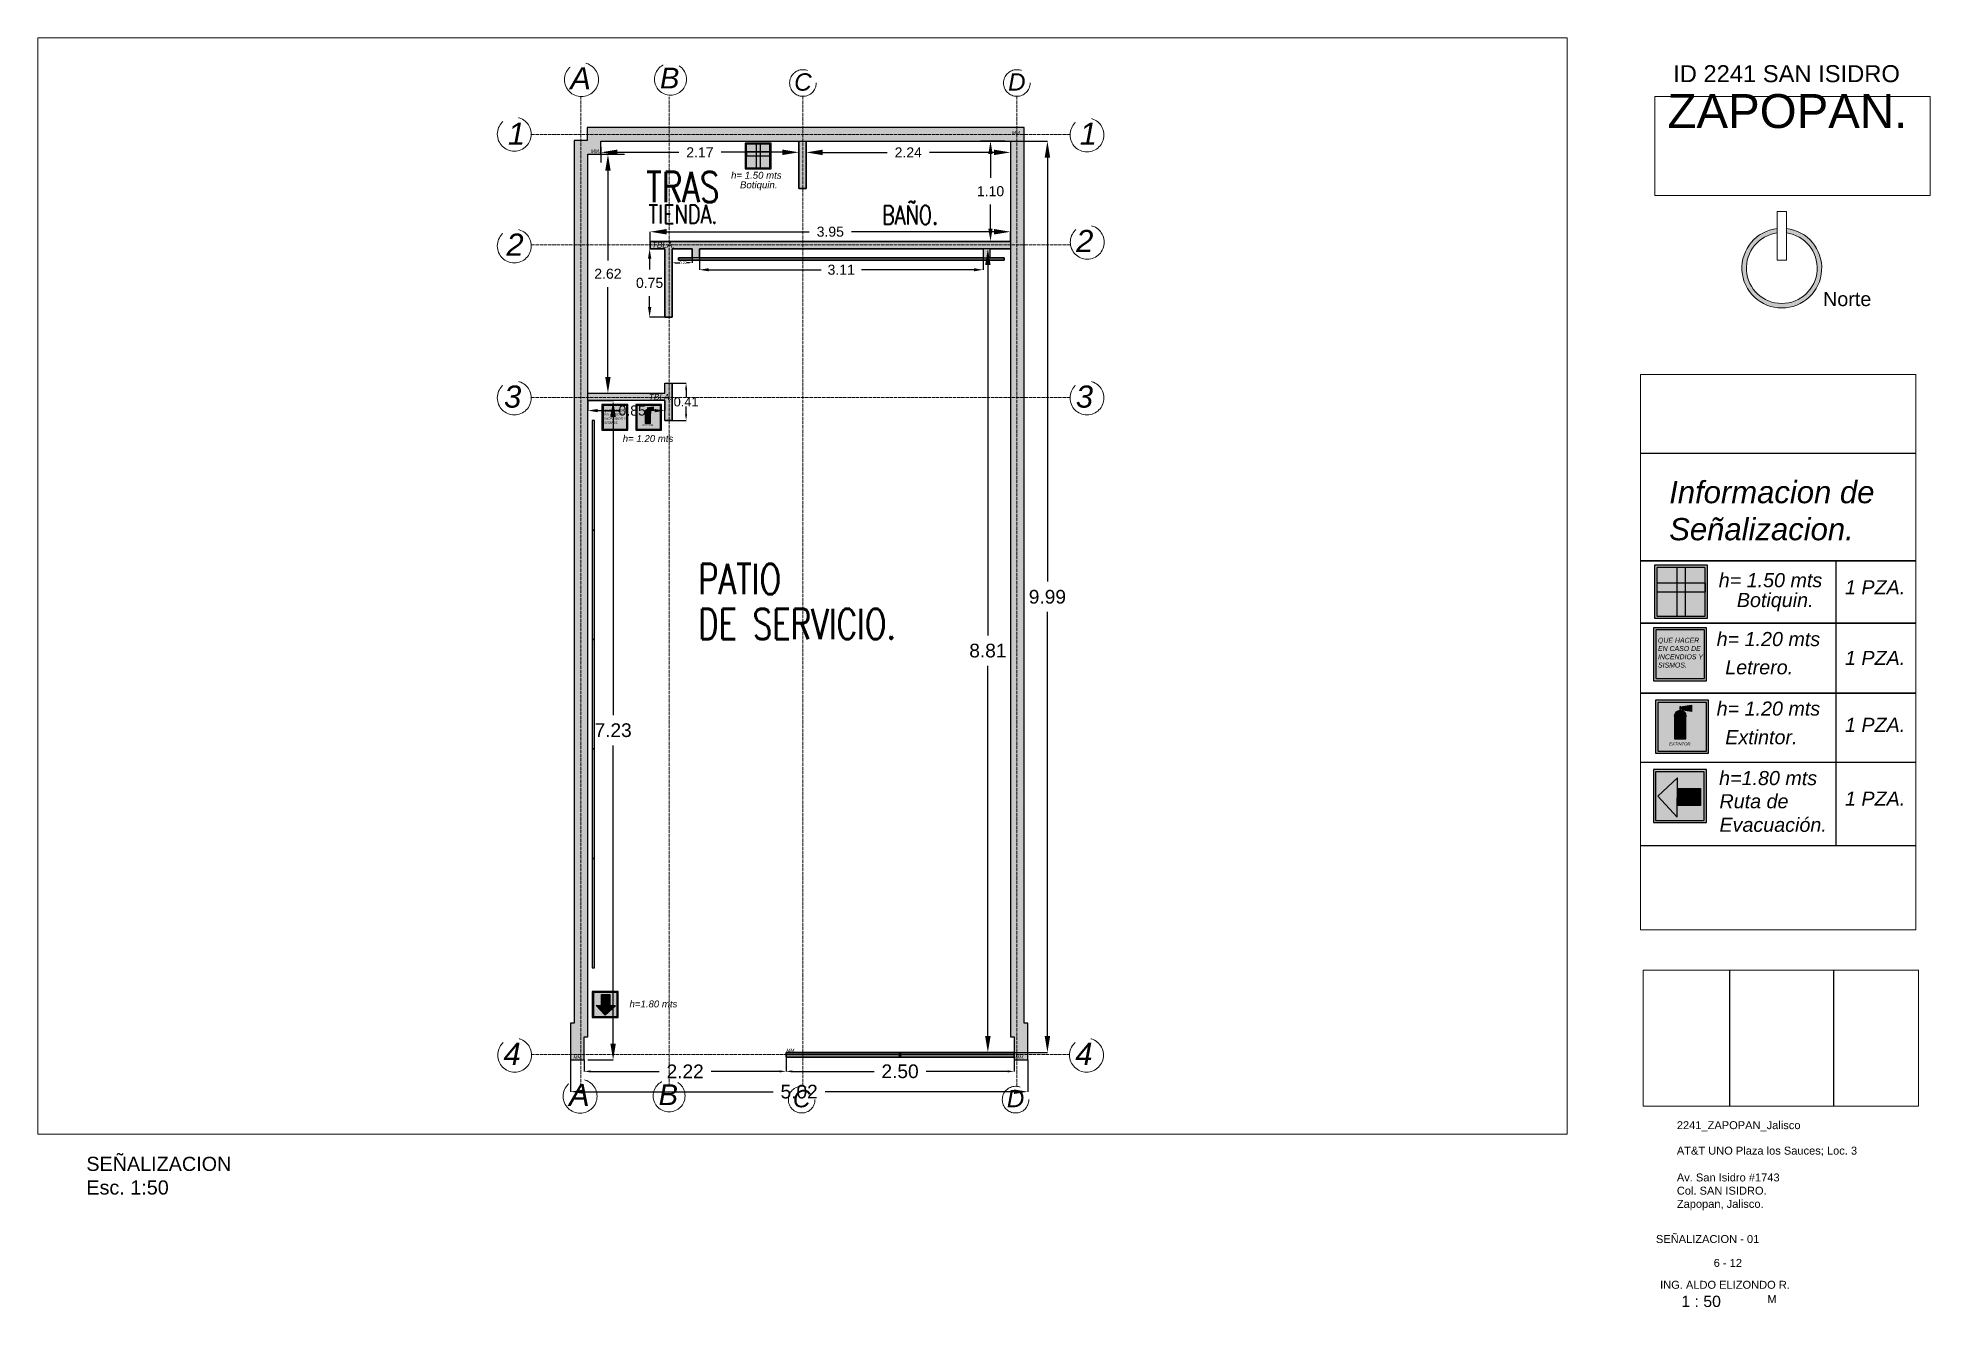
# Paper-space layout 'ARQ-06' of a CAD drawing. Header units: millimetres. Extents: x 82.4 to 166, y 72 to 128.1.
# The model-space entities are those that its viewports show. They can reach past a viewport. Long polylines and large blocks are cut down to what shows.
import ezdxf

# ---------------------------------------------------------------- set-up
doc = ezdxf.new("R2010")
doc.units = ezdxf.units.MM
for name, pattern in [('ACAD_ISO02W100', [15, 12, -3]), ('X-PP-NEW$0$X-PP-NEW$0$HIDDEN', [0.375, 0.25, -0.125]), ('X_PP NEW$0$HIDDEN2', [0.1875, 0.125, -0.0625])]:
    doc.linetypes.add(name, pattern=pattern)
for name, color, linetype, lineweight in [('COTAS', 161, 'ACAD_ISO02W100', 20), ('INFORMACION DE AREAS', 252, 'Continuous', 18), ('MURO TABLAROKA', 253, 'Continuous', 25), ('SOLAPA', 250, 'Continuous', 18)]:
    doc.layers.add(name, color=color, linetype=linetype, lineweight=lineweight)
for name, color, linetype in [('CUADRO IMFORMATIVO', 93, 'Continuous'), ('IMAGENES', 191, 'Continuous'), ('MEDIDAS.', 75, 'Continuous'), ('MUROS ACABADO.', 201, 'Continuous'), ('PUERTAS', 171, 'Continuous'), ('SEÑALIZACION', 31, 'Continuous'), ('TRAZO ARQUITECTONICO', 251, 'Continuous')]:
    doc.layers.add(name, color=color, linetype=linetype)
doc.styles.add('ROMANS', font='romans.shx', dxfattribs={"width": 0.75})
doc.styles.get("Standard").update_dxf_attribs({"font": 'arial.ttf'})
doc.dimstyles.get("Standard").update_dxf_attribs({"dimtxt": 0.15, "dimasz": 0.18, "dimexe": 0.18, "dimexo": 0.0625, "dimgap": 0.09, "dimtad": 0, "dimtih": 1, "dimtoh": 1, "dimzin": 0, "dimdsep": 46, "dimtxsty": 'Standard', "dimblk2": 'ARCHTICK', "dimcen": 0.09, "dimadec": 0, "dimazin": 0, "dimtfac": 1, "dimtofl": 0, "dimtmove": 0, "dimatfit": 3, "dimfxl": 1, "dimtolj": 1, "dimtzin": 0, "dimarcsym": 0})
picture_1 = doc.add_image_def('image23.png', size_in_pixel=(483, 660))

psp = doc.layouts.new('ARQ-06')

# ---------------------------------------------------------------- texts
at = {"layer": 'SOLAPA', "attachment_point": 1}
for s, width, heights, insert, char_height in [('\\pi1.9783;ID 2241 SAN ISIDRO', 13.82729, [0], (152.647, 126.86), 0.75), ('\\pi1.7276;ZAPOPAN.', 13.82729, [3.921], (152.647, 125.585), 1.5), ('Norte', 22.68618, [0], (161.245, 116.846), 0.625), ('2241_ZAPOPAN_Jalisco', 23.37132, [0], (154.789, 80.225), 0.35), ('SEÑALIZACION\\PEsc. 1:50', 22.68618, [0], (84.533, 78.654), 0.625), ('AT&T UNO Plaza los Sauces; Loc. 3', 23.37132, [0], (154.789, 79.1), 0.35), ('Av. San Isidro #1743\\PCol. SAN ISIDRO.\\PZapopan, Jalisco.', 23.37132, [4.461], (154.789, 77.916), 0.35), ('SEÑALIZACION - 01', 6.30978, [1.862], (153.865, 75.197), 0.35), ('\\pi2.5518;6 - 12', 6.30978, [1.46], (153.865, 74.143), 0.35), ('ING. ALDO ELIZONDO R.', 12.25027, [0], (154.05, 73.176), 0.35), ('\\pi0.93798;1 : 50', 3.51409, [1.255], (154.05, 72.521), 0.5), ('M', 2.80981, [1.297], (158.788, 72.543), 0.35)]:
    psp.add_mtext_dynamic_manual_height_columns(s, width=width, gutter_width=12.5, heights=heights, dxfattribs=dict(at, insert=insert, char_height=char_height))

msp = doc.modelspace()

# ---------------------------------------------------------------- texts
at = {"layer": 'COTAS', "color": 166, "attachment_point": 1}
for s, width, insert, char_height in [('{\\fArial|b0|i1|c0|p34;A}', 0.03032, (10967.253, 3823.325), 0.24282), ('{\\fArial|b0|i1|c0|p34;B}', 0.03032, (10968.237, 3823.32), 0.22807), ('{\\fArial|b0|i1|c0|p34;C}', 0.03032, (10969.709, 3823.258), 0.18998), ('{\\fArial|b0|i1|c0|p34;D}', 0.03032, (10972.055, 3823.258), 0.18998), ('{\\fArial|b0|i1|c0|p34;1}', 0.24282, (10966.569, 3822.718), 0.24282), ('{\\fArial|b0|i1|c0|p34;1}', 0.24282, (10972.84, 3822.718), 0.24282), ('{\\fArial|b0|i1|c0|p34;2}', 0.03032, (10972.801, 3821.541), 0.24282), ('{\\fArial|b0|i1|c0|p34;2}', 0.03032, (10966.553, 3821.501), 0.24282), ('{\\fArial|b0|i1|c0|p34;3}', 0.03032, (10966.527, 3819.835), 0.24282), ('{\\fArial|b0|i1|c0|p34;3}', 0.03032, (10972.798, 3819.835), 0.24282), ('{\\fArial|b0|i1|c0|p34;4}', 0.03032, (10966.521, 3812.628), 0.24282), ('{\\fArial|b0|i1|c0|p34;4}', 0.03032, (10972.792, 3812.628), 0.24282), ('{\\fArial|b0|i1|c0|p34;A}', 0.03032, (10967.239, 3812.177), 0.24282), ('{\\fArial|b0|i1|c0|p34;B}', 0.03032, (10968.222, 3812.173), 0.22807), ('{\\fArial|b0|i1|c0|p34;C}', 0.03032, (10969.695, 3812.111), 0.18998), ('{\\fArial|b0|i1|c0|p34;D}', 0.03032, (10972.041, 3812.111), 0.18998)]:
    msp.add_mtext_dynamic_manual_height_columns(s, width=width, gutter_width=8.818, heights=[0], dxfattribs=dict(at, insert=insert, char_height=char_height))
at = {"layer": 'CUADRO IMFORMATIVO', "color": 7, "attachment_point": 1}
for s, insert, char_height in [('{\\fArial|b0|i1|c0|p34;Informacion de \\PSeñalizacion.}', (10996.094, 3816.252), 0.11888), ('{\\fArial|b0|i1|c0|p34;1 PZA.}', (10997.035, 3815.721), 0.0755), ('{\\fArial|b0|i1|c0|p34;Botiquin.}', (10996.456, 3815.653), 0.0755), ('{\\fArial|b0|i1|c0|p34;Letrero.}', (10996.394, 3815.293), 0.0755), ('{\\fArial|b0|i1|c0|p34;1 PZA.}', (10997.035, 3815.343), 0.0755), ('{\\fArial|b0|i1|c0|p34;1 PZA.}', (10997.035, 3814.985), 0.0755), ('{\\fArial|b0|i1|c0|p34;Extintor.}', (10996.394, 3814.919), 0.0755), ('{\\fArial|b0|i1|c0|p34;Ruta de \\PEvacuación.}', (10996.363, 3814.576), 0.0755), ('{\\fArial|b0|i1|c0|p34;1 PZA.}', (10997.035, 3814.59), 0.0755)]:
    msp.add_mtext_dynamic_manual_height_columns(s, width=3.703, gutter_width=12.5, heights=[0], dxfattribs=dict(at, insert=insert, char_height=char_height))
at = {"layer": 'CUADRO IMFORMATIVO', "color": 151, "char_height": 0.0755, "attachment_point": 1}
for s, insert in [('{\\fArial|b0|i1|c0|p34;h= 1.50 mts}', (10996.359, 3815.759)), ('{\\fArial|b0|i1|c0|p34;h= 1.20 mts}', (10996.348, 3815.444)), ('{\\fArial|b0|i1|c0|p34;h= 1.20 mts}', (10996.348, 3815.072)), ('{\\fArial|b0|i1|c0|p34;h=1.80 mts}', (10996.361, 3814.7))]:
    msp.add_mtext_dynamic_manual_height_columns(s, width=3.703, gutter_width=12.5, heights=[0], dxfattribs=dict(at, insert=insert))
at = {"layer": 'CUADRO IMFORMATIVO', "color": 144, "attachment_point": 1}
for s, insert, char_height in [('{\\fArial|b0|i1|c0|p34;QUE HACER \\PEN CASO DE \\PINCENDIOS Y \\PSISMOS.}', (10996.034, 3815.413), 0.02654), ('{\\fArial|b0|i1|c0|p34;EXTINTOR.}', (10996.094, 3814.853), 0.01606)]:
    msp.add_mtext_dynamic_manual_height_columns(s, width=3.703, gutter_width=12.5, heights=[0], dxfattribs=dict(at, insert=insert, char_height=char_height))
at = {"layer": 'INFORMACION DE AREAS', "color": 144, "style": 'ROMANS', "width": 0.75}
for s, height, p in [('TRAS', 0.3328, (10968.086, 3821.845)), ('BAÑO.', 0.2062, (10970.671, 3821.602)), ('TIENDA.', 0.2062, (10968.111, 3821.61)), ('PATIO', 0.3328, (10968.655, 3817.546)), ('DE SERVICIO.', 0.3328, (10968.655, 3817.054))]:
    msp.add_text(s, height=height, dxfattribs=at).set_placement(p)
at = {"layer": 'MURO TABLAROKA', "color": 144, "char_height": 0.06467, "attachment_point": 1}
for insert in [(10968.147, 3821.41), (10968.115, 3819.742)]:
    msp.add_mtext_dynamic_manual_height_columns('{\\fArial|b0|i1|c0|p34;TBLA.}', width=3.703, gutter_width=12.5, heights=[0], dxfattribs=dict(at, insert=insert))
at = {"layer": 'MUROS ACABADO.', "color": 151, "char_height": 0.03738, "attachment_point": 1}
for insert in [(10972.096, 3822.624), (10967.479, 3822.423), (10969.623, 3812.565), (10967.288, 3812.49), (10972.134, 3812.49)]:
    msp.add_mtext_dynamic_manual_height_columns('{\\fArial|b0|i1|c0|p34;MM.}', width=3.703, gutter_width=12.5, heights=[0], dxfattribs=dict(at, insert=insert))
at = {"layer": 'SEÑALIZACION', "color": 151, "char_height": 0.0755, "attachment_point": 1}
for s, insert in [('{\\fArial|b0|i1|c0|p34;h= 1.50 mts}', (10969.017, 3822.178)), ('{\\fArial|b0|i1|c0|p34;h= 1.20 mts}', (10967.829, 3819.291)), ('{\\fArial|b0|i1|c0|p34;h=1.80 mts}', (10967.903, 3813.092))]:
    msp.add_mtext_dynamic_manual_height_columns(s, width=3.703, gutter_width=12.5, heights=[0], dxfattribs=dict(at, insert=insert))
at = {"layer": 'SEÑALIZACION', "color": 7, "insert": (10969.115, 3822.073), "char_height": 0.0755, "attachment_point": 1}
msp.add_mtext_dynamic_manual_height_columns('{\\fArial|b0|i1|c0|p34;Botiquin.}', width=3.703, gutter_width=12.5, heights=[0], dxfattribs=at)
at = {"layer": 'SEÑALIZACION', "color": 144, "attachment_point": 1}
for s, insert, char_height in [('{\\fArial|b0|i1|c0|p34;QUE HACER \\PEN CASO DE \\PINCENDIOS Y \\PSISMOS.}', (10967.625, 3819.574), 0.02654), ('{\\fArial|b0|i1|c0|p34;EXTINTOR.}', (10968.046, 3819.409), 0.01606)]:
    msp.add_mtext_dynamic_manual_height_columns(s, width=3.703, gutter_width=12.5, heights=[0], dxfattribs=dict(at, insert=insert, char_height=char_height))

# ---------------------------------------------------------------- blocks, each defined once
blk = doc.blocks.new('pt1')
at = {"layer": 'PUERTAS', "color": 253}
for points in [[(10982.1758, 3760.6167), (10982.1749, 3760.6167), (10982.1749, 3760.6158), (10982.173, 3760.6158), (10982.1731, 3760.622), (10982.1759, 3760.6219), (10982.1761, 3760.6295), (10982.1733, 3760.6295), (10982.1734, 3760.6357), (10982.1753, 3760.6356), (10982.1752, 3760.6347), (10982.1762, 3760.6347), (10982.1764, 3760.6457), (10982.1773, 3760.6462), (10982.1773, 3760.6466), (10982.1301, 3760.6475, 0.079472), (10982.1261, 3760.629), (10982.1265, 3760.629, -0.003966), (10982.1266, 3760.6299), (10982.1279, 3760.6299, -0.414214), (10982.1284, 3760.6294), (10982.1283, 3760.6238, -0.414214), (10982.1278, 3760.6233), (10982.1265, 3760.6233, -0.003966), (10982.1265, 3760.6243), (10982.126, 3760.6243, 0.079472), (10982.1294, 3760.6056), (10982.1766, 3760.6047), (10982.1766, 3760.6052), (10982.1756, 3760.6057)], [(10982.1272, 3760.6309, -0.068487), (10982.1308, 3760.6466), (10982.1754, 3760.6457), (10982.1753, 3760.6366), (10982.1724, 3760.6366), (10982.1723, 3760.6286), (10982.1751, 3760.6286), (10982.175, 3760.6229), (10982.1722, 3760.6229), (10982.172, 3760.6149), (10982.1749, 3760.6149), (10982.1747, 3760.6057), (10982.13, 3760.6065, -0.068487), (10982.127, 3760.6224), (10982.1283, 3760.6223, 0.414214), (10982.1292, 3760.6233), (10982.1293, 3760.6299, 0.414214), (10982.1284, 3760.6308)], [(10982.175, 3760.6347), (10982.1741, 3760.6347), (10982.1741, 3760.6328), (10982.1848, 3760.6326, 0.414214), (10982.1858, 3760.6335), (10982.1858, 3760.6364, -0.414214), (10982.1868, 3760.6373), (10982.1887, 3760.6373, -0.414214), (10982.1896, 3760.6363), (10982.1896, 3760.6344, -0.414214), (10982.1886, 3760.6335), (10982.1886, 3760.6335), (10982.1886, 3760.6326), (10982.1905, 3760.6325), (10982.1907, 3760.6464), (10982.1775, 3760.6466), (10982.1775, 3760.6448), (10982.1784, 3760.6447), (10982.1785, 3760.6457), (10982.1893, 3760.6455, -0.414214), (10982.1898, 3760.645), (10982.1897, 3760.6391, -0.414214), (10982.1887, 3760.6382), (10982.1859, 3760.6383, 0.414214), (10982.1849, 3760.6373), (10982.1849, 3760.6345, -0.414214), (10982.1839, 3760.6336), (10982.175, 3760.6337)], [(10982.9646, 3760.6201), (10982.9655, 3760.6201), (10982.9655, 3760.6182), (10982.9547, 3760.6184, -0.414214), (10982.9538, 3760.6193), (10982.9538, 3760.6222, 0.414214), (10982.9529, 3760.6231), (10982.951, 3760.6232, 0.414214), (10982.95, 3760.6222), (10982.95, 3760.6203, 0.414214), (10982.9509, 3760.6194), (10982.9509, 3760.6194), (10982.9509, 3760.6184), (10982.949, 3760.6185), (10982.9493, 3760.6324), (10982.9625, 3760.6321), (10982.9625, 3760.6302), (10982.9615, 3760.6302), (10982.9615, 3760.6312), (10982.9507, 3760.6314, 0.414214), (10982.9502, 3760.6309), (10982.9501, 3760.6251, 0.414214), (10982.951, 3760.6241), (10982.9539, 3760.6241, -0.414214), (10982.9548, 3760.6231), (10982.9547, 3760.6203, 0.414214), (10982.9557, 3760.6193), (10982.9645, 3760.6191)], [(10982.9631, 3760.6022), (10982.964, 3760.6021), (10982.964, 3760.6012), (10982.9659, 3760.6012), (10982.966, 3760.6073), (10982.9632, 3760.6074), (10982.9633, 3760.6149), (10982.9661, 3760.6149), (10982.9663, 3760.621), (10982.9644, 3760.621), (10982.9644, 3760.6201), (10982.9634, 3760.6201), (10982.9636, 3760.6311), (10982.9627, 3760.6316), (10982.9627, 3760.6321), (10983.0099, 3760.6312, -0.079472), (10983.0133, 3760.6126), (10983.0128, 3760.6126, 0.003966), (10983.0128, 3760.6135), (10983.0115, 3760.6135, 0.414214), (10983.011, 3760.6131), (10983.0109, 3760.6074, 0.414214), (10983.0113, 3760.6069), (10983.0127, 3760.6069, 0.003966), (10983.0127, 3760.6079), (10983.0132, 3760.6078, -0.079472), (10983.0091, 3760.5893), (10982.9619, 3760.5902), (10982.9619, 3760.5907), (10982.9629, 3760.5911)], [(10982.9668, 3760.6002), (10982.964, 3760.6003), (10982.9638, 3760.5911), (10983.0085, 3760.5903, 0.068487), (10983.0121, 3760.606), (10983.0108, 3760.606, -0.414214), (10983.0099, 3760.607), (10983.01, 3760.6136, -0.414214), (10983.011, 3760.6145), (10983.0123, 3760.6145, 0.068487), (10983.0092, 3760.6303), (10982.9646, 3760.6311), (10982.9644, 3760.622), (10982.9672, 3760.6219), (10982.9671, 3760.6139), (10982.9642, 3760.6139), (10982.9641, 3760.6083), (10982.967, 3760.6082)], [(10982.1747, 3760.6168), (10982.1738, 3760.6168), (10982.1738, 3760.6187), (10982.1846, 3760.6185, -0.414214), (10982.1855, 3760.6175), (10982.1854, 3760.6147, 0.414214), (10982.1864, 3760.6137), (10982.1883, 3760.6137, 0.414214), (10982.1892, 3760.6146), (10982.1892, 3760.6165, 0.414214), (10982.1883, 3760.6174), (10982.1883, 3760.6174), (10982.1883, 3760.6184), (10982.1902, 3760.6184), (10982.19, 3760.6045), (10982.1768, 3760.6047), (10982.1768, 3760.6066), (10982.1777, 3760.6066), (10982.1777, 3760.6056), (10982.1886, 3760.6054, 0.414214), (10982.1891, 3760.6059), (10982.1892, 3760.6118, 0.414214), (10982.1882, 3760.6127), (10982.1854, 3760.6128, -0.414214), (10982.1845, 3760.6137), (10982.1845, 3760.6166, 0.414214), (10982.1836, 3760.6175), (10982.1747, 3760.6177)], [(10982.9642, 3760.6021), (10982.9652, 3760.6021), (10982.9652, 3760.604), (10982.9544, 3760.6042, 0.414214), (10982.9535, 3760.6033), (10982.9534, 3760.6004, -0.414214), (10982.9525, 3760.5995), (10982.9506, 3760.5996, -0.414214), (10982.9496, 3760.6005), (10982.9497, 3760.6024, -0.414214), (10982.9506, 3760.6033), (10982.9506, 3760.6033), (10982.9507, 3760.6043), (10982.9488, 3760.6043), (10982.9485, 3760.5904), (10982.9617, 3760.5902), (10982.9618, 3760.5921), (10982.9608, 3760.5921), (10982.9608, 3760.5912), (10982.9499, 3760.5914, -0.414214), (10982.9495, 3760.5918), (10982.9496, 3760.5977, -0.414214), (10982.9506, 3760.5986), (10982.9534, 3760.5986, 0.414214), (10982.9543, 3760.5995), (10982.9544, 3760.6023, -0.414214), (10982.9554, 3760.6032), (10982.9642, 3760.6031)]]:
    blk.add_lwpolyline(points, format="xyb", close=True, dxfattribs=at)
at = {"layer": 'PUERTAS', "color": 151}
blk.add_lwpolyline([(10982.1772, 3760.6285), (10982.9622, 3760.614), (10982.9621, 3760.6083), (10982.177, 3760.6228)], close=True, dxfattribs=at)
at = {"layer": 'PUERTAS', "color": 253}
blk.add_lwpolyline([(10982.1907, 3760.6464), (10982.9493, 3760.6324), (10982.9485, 3760.5904), (10982.19, 3760.6045)], close=True, dxfattribs=at)
at = {"layer": 'PUERTAS', "color": 251}
for points in [[(10982.2644, 3760.645), (10982.2644, 3760.6498), (10982.2263, 3760.6505), (10982.2263, 3760.6457)], [(10982.2406, 3760.6502), (10982.2411, 3760.6732), (10982.266, 3760.6879), (10982.3461, 3760.6864), (10982.346, 3760.6769), (10982.2697, 3760.6783), (10982.2505, 3760.6691), (10982.2502, 3760.6501)], [(10982.2636, 3760.6031), (10982.2635, 3760.5983), (10982.2254, 3760.5991), (10982.2255, 3760.6038)], [(10982.2397, 3760.5988), (10982.2393, 3760.5758), (10982.2636, 3760.5602), (10982.3438, 3760.5587), (10982.344, 3760.5683), (10982.2677, 3760.5697), (10982.2489, 3760.5796), (10982.2492, 3760.5986)]]:
    blk.add_lwpolyline(points, close=True, dxfattribs=at)
at = {"layer": 'PUERTAS', "color": 253}
blk.add_circle((10982.9749, 3760.6109), 0.00567, dxfattribs=at)
for centre, start, end in [((10982.1904, 3760.6283), 358.93944, 178.93944), ((10982.1903, 3760.6226), 178.93944, 358.93944), ((10982.9488, 3760.6086), 178.93944, 358.93944), ((10982.949, 3760.6142), 358.93944, 178.93944)]:
    blk.add_arc(centre, 0.00425, start, end, dxfattribs=at)
at = {"layer": 'PUERTAS', "color": 251, "extrusion": (0, 0, -1)}
blk.add_ellipse((10982.1272, 3760.6266), major_axis=(0.00005, 0.00244), ratio=0.318778, start_param=4.712389, end_param=10.995574, dxfattribs=at)
at = {"layer": 'PUERTAS', "color": 251}
blk.add_ellipse((10983.0121, 3760.6103), major_axis=(0.00005, 0.00244), ratio=0.318778, start_param=4.712389, end_param=10.995574, dxfattribs=at)
blk = doc.blocks.new('puerta de x')
at = {"layer": 'PUERTAS', "color": 253, "const_width": 0.000953}
for points in [[(10983.035, 3760.671), (10983.034, 3760.671), (10983.033, 3760.674), (10983.038, 3760.675), (10983.039, 3760.672), (10983.038, 3760.672)], [(10983.074, 3760.668), (10983.074, 3760.671), (10983.037, 3760.67), (10983.037, 3760.667), (10983.037, 3760.67), (10983.049, 3760.67), (10983.05, 3760.622), (10983.075, 3760.622), (10983.075, 3760.625)], [(10980.859, 3760.636), (10980.859, 3760.639), (10980.896, 3760.639), (10980.896, 3760.636), (10980.896, 3760.639), (10980.884, 3760.639), (10980.885, 3760.591), (10980.86, 3760.59), (10980.86, 3760.593)], [(10980.898, 3760.64), (10980.899, 3760.64), (10980.9, 3760.643), (10980.895, 3760.644), (10980.895, 3760.641), (10980.896, 3760.641)]]:
    blk.add_lwpolyline(points, dxfattribs=at)
at = {"layer": 'PUERTAS', "color": 254, "linetype": 'X_PP NEW$0$HIDDEN2', "ltscale": 0.5}
for centre, radius, start, end in [((10983.55, 3760.173), 1.656, 113.8378, 163.924), ((10980.69, 3760.423), 1.285, 9.3476, 76.1686)]:
    blk.add_arc(centre, radius, start, end, dxfattribs=at)
at = {"layer": 'PUERTAS', "color": 253}
for centre, start, end in [((10980.925, 3760.616), 182.202, 231.8134), ((10983.009, 3760.646), 309.9621, 359.5735)]:
    blk.add_arc(centre, 0.0405, start, end, dxfattribs=at)
at = {"layer": 'TRAZO ARQUITECTONICO'}
for p, xscale, yscale, zscale, rotation in [((4595.427, 16519.158), 1.229065233554324, 1.229065233554324, 1.229065233554324, 277.69356656667), ((7440.361, 17582.526), 1.229065233554323, 1.229065233554323, 1.229065233554323, 265.4663522101948)]:
    blk.add_blockref('pt1', p, dxfattribs=dict(at, xscale=xscale, yscale=yscale, zscale=zscale, rotation=rotation))
blk = doc.blocks.new('pta')
at = {"layer": 'MURO TABLAROKA', "color": 140}
blk.add_lwpolyline([(10981.745, 3768.01), (10981.825, 3768.01)], dxfattribs=at)
at = {"layer": 'PUERTAS', "color": 41, "linetype": 'ByBlock', "ltscale": 10}
for points in [[(10981.825, 3768.726), (10981.825, 3768.734), (10981.817, 3768.734), (10981.754, 3768.734), (10981.746, 3768.734), (10981.746, 3768.726), (10981.746, 3768.71), (10981.805, 3768.71), (10981.805, 3768.702), (10981.825, 3768.702)], [(10981.825, 3768.017), (10981.825, 3768.009), (10981.817, 3768.009), (10981.754, 3768.009), (10981.746, 3768.009), (10981.746, 3768.017), (10981.746, 3768.033), (10981.805, 3768.033), (10981.805, 3768.041), (10981.825, 3768.041)]]:
    blk.add_lwpolyline(points, close=True, dxfattribs=at)
blk.add_lwpolyline([(10981.52, 3768.089), (10981.772, 3768.064), (10981.769, 3768.035), (10981.517, 3768.06), (10981.101, 3768.102, -0.414214), (10981.101, 3768.102), (10981.104, 3768.131)], format="xyb", close=True, dxfattribs=at)
at = {"layer": 'PUERTAS', "color": 253, "linetype": 'ByBlock', "ltscale": 10}
blk.add_circle((10981.77, 3768.033), 0.00115, dxfattribs=at)
at = {"layer": 'PUERTAS', "color": 255, "linetype": 'X-PP-NEW$0$X-PP-NEW$0$HIDDEN', "ltscale": 0.3}
blk.add_arc((10981.77, 3768.033), 0.673, 90, 171.6701, dxfattribs=at)
blk = doc.blocks.new('*D180')
at = {"layer": 'Defpoints', "color": 0, "transparency": 16777216}
for p in [(10969.62, 3812.471), (10972.12, 3812.471), (10972.12, 3812.315)]:
    blk.add_point(p, dxfattribs=at)
at = {"layer": 'MEDIDAS.', "color": 0, "lineweight": -2, "transparency": 16777216}
for p, q in [((10969.62, 3812.471), (10969.62, 3812.315)), ((10972.12, 3812.471), (10972.12, 3812.315)), ((10969.69, 3812.315), (10970.585, 3812.315)), ((10972.05, 3812.315), (10971.156, 3812.315))]:
    blk.add_line(p, q, dxfattribs=at)
at = {"layer": 'MEDIDAS.', "color": 0, "transparency": 16777216}
for points in [[(10969.69, 3812.326), (10969.69, 3812.303), (10969.62, 3812.315)], [(10972.05, 3812.326), (10972.05, 3812.303), (10972.12, 3812.315)]]:
    blk.add_solid(points, dxfattribs=at)
at = {"layer": 'MEDIDAS.', "color": 0, "transparency": 16777216, "insert": (10970.87, 3812.315), "char_height": 0.15, "attachment_point": 5}
blk.add_mtext('\\A1;2.50', dxfattribs=at)
blk = doc.blocks.new('_ArchTick')
at = {"color": 0, "linetype": 'ByBlock', "const_width": 0.15}
blk.add_lwpolyline([(-0.5, -0.5), (0.5, 0.5)], dxfattribs=at)
blk = doc.blocks.new('*D181')
at = {"layer": 'Defpoints', "color": 0, "transparency": 16777216}
for p in [(10967.255, 3812.44), (10972.27, 3812.44), (10972.27, 3812.092)]:
    blk.add_point(p, dxfattribs=at)
at = {"layer": 'MEDIDAS.', "color": 0, "lineweight": -2, "transparency": 16777216}
for p, q in [((10967.255, 3812.44), (10967.255, 3812.092)), ((10972.27, 3812.44), (10972.27, 3812.092)), ((10967.405, 3812.092), (10969.479, 3812.092)), ((10972.12, 3812.092), (10970.047, 3812.092))]:
    blk.add_line(p, q, dxfattribs=at)
at = {"layer": 'MEDIDAS.', "color": 0, "transparency": 16777216}
for points in [[(10967.405, 3812.117), (10967.405, 3812.067), (10967.255, 3812.092)], [(10972.12, 3812.117), (10972.12, 3812.067), (10972.27, 3812.092)]]:
    blk.add_solid(points, dxfattribs=at)
at = {"layer": 'MEDIDAS.', "color": 0, "transparency": 16777216, "insert": (10969.763, 3812.092), "char_height": 0.15, "attachment_point": 5}
blk.add_mtext('\\A1;5.02', dxfattribs=at)
blk = doc.blocks.new('*D182')
at = {"layer": 'Defpoints', "color": 0, "transparency": 16777216}
for p in [(10967.405, 3812.44), (10969.62, 3812.471), (10969.62, 3812.315)]:
    blk.add_point(p, dxfattribs=at)
at = {"layer": 'MEDIDAS.', "color": 0, "lineweight": -2, "transparency": 16777216}
for p, q in [((10967.405, 3812.44), (10967.405, 3812.315)), ((10969.62, 3812.471), (10969.62, 3812.315)), ((10967.475, 3812.315), (10968.228, 3812.315)), ((10969.55, 3812.315), (10968.798, 3812.315))]:
    blk.add_line(p, q, dxfattribs=at)
at = {"layer": 'MEDIDAS.', "color": 0, "transparency": 16777216}
for points in [[(10967.475, 3812.326), (10967.475, 3812.303), (10967.405, 3812.315)], [(10969.55, 3812.326), (10969.55, 3812.303), (10969.62, 3812.315)]]:
    blk.add_solid(points, dxfattribs=at)
at = {"layer": 'MEDIDAS.', "color": 0, "transparency": 16777216, "insert": (10968.513, 3812.315), "char_height": 0.15, "attachment_point": 5}
blk.add_mtext('\\A1;2.22', dxfattribs=at)
blk = doc.blocks.new('*D183')
at = {"layer": 'Defpoints', "color": 0, "transparency": 16777216}
for p in [(10972.08, 3822.515), (10972.081, 3812.521), (10972.486, 3812.521)]:
    blk.add_point(p, dxfattribs=at)
at = {"layer": 'MEDIDAS.', "color": 0, "lineweight": -2, "transparency": 16777216}
for p, q in [((10972.08, 3822.515), (10972.486, 3822.515)), ((10972.486, 3822.335), (10972.486, 3817.685)), ((10972.486, 3812.701), (10972.486, 3817.352)), ((10972.081, 3812.521), (10972.486, 3812.521))]:
    blk.add_line(p, q, dxfattribs=at)
at = {"layer": 'MEDIDAS.', "color": 0, "transparency": 16777216}
for points in [[(10972.456, 3822.335), (10972.516, 3822.335), (10972.486, 3822.515)], [(10972.456, 3812.701), (10972.516, 3812.701), (10972.486, 3812.521)]]:
    blk.add_solid(points, dxfattribs=at)
at = {"layer": 'MEDIDAS.', "color": 0, "transparency": 16777216, "insert": (10972.486, 3817.518), "char_height": 0.15, "attachment_point": 5}
blk.add_mtext('\\A1;9.99', dxfattribs=at)
blk = doc.blocks.new('*D184')
at = {"layer": 'Defpoints', "color": 0, "transparency": 16777216}
for p in [(10972.08, 3822.515), (10971.862, 3821.415), (10972.08, 3821.415)]:
    blk.add_point(p, dxfattribs=at)
at = {"layer": 'MEDIDAS.', "color": 0, "lineweight": -2, "transparency": 16777216}
for p, q in [((10972.018, 3822.515), (10971.752, 3822.515)), ((10971.862, 3822.375), (10971.862, 3822.111)), ((10971.862, 3821.555), (10971.862, 3821.819)), ((10972.018, 3821.415), (10971.752, 3821.415))]:
    blk.add_line(p, q, dxfattribs=at)
at = {"layer": 'MEDIDAS.', "color": 0, "transparency": 16777216}
for points in [[(10971.838, 3822.375), (10971.885, 3822.375), (10971.862, 3822.515)], [(10971.838, 3821.555), (10971.885, 3821.555), (10971.862, 3821.415)]]:
    blk.add_solid(points, dxfattribs=at)
at = {"layer": 'MEDIDAS.', "color": 0, "transparency": 16777216, "insert": (10971.862, 3821.965), "char_height": 0.11, "attachment_point": 5}
blk.add_mtext('\\A1;1.10', dxfattribs=at)
blk = doc.blocks.new('*D185')
at = {"layer": 'Defpoints', "color": 0, "transparency": 16777216}
for p in [(10972.08, 3821.335), (10971.833, 3812.521), (10972.08, 3812.521)]:
    blk.add_point(p, dxfattribs=at)
at = {"layer": 'MEDIDAS.', "color": 0, "lineweight": -2, "transparency": 16777216}
for p, q in [((10972.018, 3821.335), (10971.723, 3821.335)), ((10971.833, 3821.155), (10971.833, 3817.095)), ((10971.833, 3812.701), (10971.833, 3816.762)), ((10972.018, 3812.521), (10971.723, 3812.521))]:
    blk.add_line(p, q, dxfattribs=at)
at = {"layer": 'MEDIDAS.', "color": 0, "transparency": 16777216}
for points in [[(10971.803, 3821.155), (10971.863, 3821.155), (10971.833, 3821.335)], [(10971.803, 3812.701), (10971.863, 3812.701), (10971.833, 3812.521)]]:
    blk.add_solid(points, dxfattribs=at)
at = {"layer": 'MEDIDAS.', "color": 0, "transparency": 16777216, "insert": (10971.833, 3816.928), "char_height": 0.15, "attachment_point": 5}
blk.add_mtext('\\A1;8.81', dxfattribs=at)
blk = doc.blocks.new('*D178')
at = {"layer": 'Defpoints', "color": 0, "transparency": 16777216}
for p in [(10969.84, 3822.515), (10972.08, 3822.515), (10972.08, 3822.391)]:
    blk.add_point(p, dxfattribs=at)
at = {"layer": 'MEDIDAS.', "color": 0, "lineweight": -2, "transparency": 16777216}
for p, q in [((10969.84, 3822.452), (10969.84, 3822.281)), ((10970.02, 3822.391), (10970.727, 3822.391)), ((10971.9, 3822.391), (10971.194, 3822.391)), ((10972.08, 3822.452), (10972.08, 3822.281))]:
    blk.add_line(p, q, dxfattribs=at)
at = {"layer": 'MEDIDAS.', "color": 0, "transparency": 16777216}
for points in [[(10970.02, 3822.421), (10970.02, 3822.361), (10969.84, 3822.391)], [(10971.9, 3822.421), (10971.9, 3822.361), (10972.08, 3822.391)]]:
    blk.add_solid(points, dxfattribs=at)
at = {"layer": 'MEDIDAS.', "color": 0, "transparency": 16777216, "insert": (10970.96, 3822.391), "char_height": 0.11, "attachment_point": 5}
blk.add_mtext('\\A1;2.24', dxfattribs=at)
blk = doc.blocks.new('*D186')
at = {"layer": 'Defpoints', "color": 0, "transparency": 16777216}
for p in [(10967.59, 3822.515), (10969.76, 3822.515), (10969.76, 3822.392)]:
    blk.add_point(p, dxfattribs=at)
at = {"layer": 'MEDIDAS.', "color": 0, "lineweight": -2, "transparency": 16777216}
for p, q in [((10967.59, 3822.452), (10967.59, 3822.282)), ((10967.77, 3822.392), (10968.442, 3822.392)), ((10969.58, 3822.392), (10968.909, 3822.392)), ((10969.76, 3822.452), (10969.76, 3822.282))]:
    blk.add_line(p, q, dxfattribs=at)
at = {"layer": 'MEDIDAS.', "color": 0, "transparency": 16777216}
for points in [[(10967.77, 3822.422), (10967.77, 3822.362), (10967.59, 3822.392)], [(10969.58, 3822.422), (10969.58, 3822.362), (10969.76, 3822.392)]]:
    blk.add_solid(points, dxfattribs=at)
at = {"layer": 'MEDIDAS.', "color": 0, "transparency": 16777216, "insert": (10968.675, 3822.392), "char_height": 0.11, "attachment_point": 5}
blk.add_mtext('\\A1;2.17', dxfattribs=at)
blk = doc.blocks.new('*D187')
at = {"layer": 'Defpoints', "color": 0, "transparency": 16777216}
for p in [(10968.13, 3821.521), (10968.13, 3821.415), (10972.08, 3821.415)]:
    blk.add_point(p, dxfattribs=at)
at = {"layer": 'MEDIDAS.', "color": 0, "lineweight": -2, "transparency": 16777216}
for p, q in [((10968.13, 3821.415), (10968.13, 3821.521)), ((10968.31, 3821.521), (10969.872, 3821.521)), ((10971.9, 3821.521), (10970.339, 3821.521)), ((10972.08, 3821.415), (10972.08, 3821.521))]:
    blk.add_line(p, q, dxfattribs=at)
at = {"layer": 'MEDIDAS.', "color": 0, "transparency": 16777216}
for points in [[(10968.31, 3821.551), (10968.31, 3821.491), (10968.13, 3821.521)], [(10971.9, 3821.551), (10971.9, 3821.491), (10972.08, 3821.521)]]:
    blk.add_solid(points, dxfattribs=at)
at = {"layer": 'MEDIDAS.', "color": 0, "transparency": 16777216, "insert": (10970.105, 3821.521), "char_height": 0.11, "attachment_point": 5}
blk.add_mtext('\\A1;3.95', dxfattribs=at)
blk = doc.blocks.new('*D188')
at = {"layer": 'Defpoints', "color": 0, "transparency": 16777216}
for p in [(10968.37, 3821.235), (10968.59, 3821.235), (10968.59, 3821.181)]:
    blk.add_point(p, dxfattribs=at)
at = {"layer": 'MEDIDAS.', "color": 0, "lineweight": -2, "transparency": 16777216}
for p, q in [((10968.37, 3821.235), (10968.37, 3821.181)), ((10968.4, 3821.181), (10968.453, 3821.181)), ((10968.56, 3821.181), (10968.53, 3821.181)), ((10968.59, 3821.235), (10968.59, 3821.181))]:
    blk.add_line(p, q, dxfattribs=at)
at = {"layer": 'MEDIDAS.', "color": 0, "transparency": 16777216}
for points in [[(10968.4, 3821.186), (10968.4, 3821.176), (10968.37, 3821.181)], [(10968.56, 3821.186), (10968.56, 3821.176), (10968.59, 3821.181)]]:
    blk.add_solid(points, dxfattribs=at)
at = {"layer": 'MEDIDAS.', "color": 0, "transparency": 16777216, "insert": (10968.492, 3821.181), "char_height": 0.03, "attachment_point": 5}
blk.add_mtext('\\A1;0.22', dxfattribs=at)
blk = doc.blocks.new('*D189')
at = {"layer": 'Defpoints', "color": 0, "transparency": 16777216}
for p in [(10968.67, 3821.235), (10971.78, 3821.235), (10971.78, 3821.104)]:
    blk.add_point(p, dxfattribs=at)
at = {"layer": 'MEDIDAS.', "color": 0, "lineweight": -2, "transparency": 16777216}
for p, q in [((10968.67, 3821.235), (10968.67, 3821.104)), ((10971.78, 3821.235), (10971.78, 3821.104)), ((10968.77, 3821.104), (10970.003, 3821.104)), ((10971.68, 3821.104), (10970.448, 3821.104))]:
    blk.add_line(p, q, dxfattribs=at)
at = {"layer": 'MEDIDAS.', "color": 0, "transparency": 16777216}
for points in [[(10968.77, 3821.121), (10968.77, 3821.087), (10968.67, 3821.104)], [(10971.68, 3821.121), (10971.68, 3821.087), (10971.78, 3821.104)]]:
    blk.add_solid(points, dxfattribs=at)
at = {"layer": 'MEDIDAS.', "color": 0, "transparency": 16777216, "insert": (10970.225, 3821.104), "char_height": 0.11, "attachment_point": 5}
blk.add_mtext('\\A1;3.11', dxfattribs=at)
blk = doc.blocks.new('*D190')
at = {"layer": 'Defpoints', "color": 0, "transparency": 16777216}
for p in [(10968.29, 3821.335), (10968.123, 3820.585), (10968.29, 3820.585)]:
    blk.add_point(p, dxfattribs=at)
at = {"layer": 'MEDIDAS.', "color": 0, "lineweight": -2, "transparency": 16777216}
for p, q in [((10968.29, 3821.335), (10968.123, 3821.335)), ((10968.123, 3821.225), (10968.123, 3821.106)), ((10968.123, 3820.695), (10968.123, 3820.814)), ((10968.29, 3820.585), (10968.123, 3820.585))]:
    blk.add_line(p, q, dxfattribs=at)
at = {"layer": 'MEDIDAS.', "color": 0, "transparency": 16777216}
for points in [[(10968.105, 3821.225), (10968.142, 3821.225), (10968.123, 3821.335)], [(10968.105, 3820.695), (10968.142, 3820.695), (10968.123, 3820.585)]]:
    blk.add_solid(points, dxfattribs=at)
at = {"layer": 'MEDIDAS.', "color": 0, "transparency": 16777216, "insert": (10968.123, 3820.96), "char_height": 0.11, "attachment_point": 5}
blk.add_mtext('\\A1;0.75', dxfattribs=at)
blk = doc.blocks.new('*D191')
at = {"layer": 'Defpoints', "color": 0, "transparency": 16777216}
for p in [(10967.445, 3822.37), (10967.445, 3819.75), (10967.666, 3819.75)]:
    blk.add_point(p, dxfattribs=at)
at = {"layer": 'MEDIDAS.', "color": 0, "lineweight": -2, "transparency": 16777216}
for p, q in [((10967.508, 3822.37), (10967.846, 3822.37)), ((10967.666, 3822.19), (10967.666, 3821.206)), ((10967.666, 3819.93), (10967.666, 3820.914)), ((10967.508, 3819.75), (10967.846, 3819.75))]:
    blk.add_line(p, q, dxfattribs=at)
at = {"layer": 'MEDIDAS.', "color": 0, "transparency": 16777216}
for points in [[(10967.636, 3822.19), (10967.696, 3822.19), (10967.666, 3822.37)], [(10967.636, 3819.93), (10967.696, 3819.93), (10967.666, 3819.75)]]:
    blk.add_solid(points, dxfattribs=at)
at = {"layer": 'MEDIDAS.', "color": 0, "transparency": 16777216, "insert": (10967.666, 3821.06), "char_height": 0.11, "attachment_point": 5}
blk.add_mtext('\\A1;2.62', dxfattribs=at)
blk = doc.blocks.new('*D192')
at = {"layer": 'Defpoints', "color": 0, "transparency": 16777216}
for p in [(10967.445, 3819.67), (10968.29, 3819.67), (10968.29, 3819.56)]:
    blk.add_point(p, dxfattribs=at)
at = {"layer": 'MEDIDAS.', "color": 0, "lineweight": -2, "transparency": 16777216}
for p, q in [((10967.445, 3819.67), (10967.445, 3819.56)), ((10968.29, 3819.67), (10968.29, 3819.56)), ((10967.555, 3819.56), (10967.788, 3819.56)), ((10968.18, 3819.56), (10968.075, 3819.56))]:
    blk.add_line(p, q, dxfattribs=at)
at = {"layer": 'MEDIDAS.', "color": 0, "transparency": 16777216}
for points in [[(10967.555, 3819.578), (10967.555, 3819.542), (10967.445, 3819.56)], [(10968.18, 3819.578), (10968.18, 3819.542), (10968.29, 3819.56)]]:
    blk.add_solid(points, dxfattribs=at)
at = {"layer": 'MEDIDAS.', "color": 0, "transparency": 16777216, "insert": (10967.932, 3819.56), "char_height": 0.11, "attachment_point": 5}
blk.add_mtext('\\A1;0.85', dxfattribs=at)
blk = doc.blocks.new('*D193')
at = {"layer": 'Defpoints', "color": 0, "transparency": 16777216}
for p in [(10968.37, 3819.86), (10968.37, 3819.45), (10968.523, 3819.45)]:
    blk.add_point(p, dxfattribs=at)
at = {"layer": 'MEDIDAS.', "color": 0, "lineweight": -2, "transparency": 16777216}
for p, q in [((10968.37, 3819.86), (10968.523, 3819.86)), ((10968.523, 3819.79), (10968.523, 3819.706)), ((10968.523, 3819.52), (10968.523, 3819.604)), ((10968.37, 3819.45), (10968.523, 3819.45))]:
    blk.add_line(p, q, dxfattribs=at)
at = {"layer": 'MEDIDAS.', "color": 0, "transparency": 16777216}
for points in [[(10968.512, 3819.79), (10968.535, 3819.79), (10968.523, 3819.86)], [(10968.512, 3819.52), (10968.535, 3819.52), (10968.523, 3819.45)]]:
    blk.add_solid(points, dxfattribs=at)
at = {"layer": 'MEDIDAS.', "color": 0, "transparency": 16777216, "insert": (10968.523, 3819.655), "char_height": 0.1, "attachment_point": 5}
blk.add_mtext('\\A1;0.41', dxfattribs=at)
blk = doc.blocks.new('*D179')
at = {"layer": 'Defpoints', "color": 0, "transparency": 16777216}
for p in [(10967.445, 3819.67), (10967.445, 3812.44), (10967.723, 3812.44)]:
    blk.add_point(p, dxfattribs=at)
at = {"layer": 'MEDIDAS.', "color": 0, "lineweight": -2, "transparency": 16777216}
for p, q in [((10967.445, 3819.67), (10967.723, 3819.67)), ((10967.723, 3819.49), (10967.723, 3816.221)), ((10967.723, 3812.62), (10967.723, 3815.888)), ((10967.445, 3812.44), (10967.723, 3812.44))]:
    blk.add_line(p, q, dxfattribs=at)
at = {"layer": 'MEDIDAS.', "color": 0, "transparency": 16777216}
for points in [[(10967.693, 3819.49), (10967.753, 3819.49), (10967.723, 3819.67)], [(10967.693, 3812.62), (10967.753, 3812.62), (10967.723, 3812.44)]]:
    blk.add_solid(points, dxfattribs=at)
at = {"layer": 'MEDIDAS.', "color": 0, "transparency": 16777216, "insert": (10967.723, 3816.055), "char_height": 0.15, "attachment_point": 5}
blk.add_mtext('\\A1;7.23', dxfattribs=at)

# ---------------------------------------------------------------- dimensions: what is measured, and where the dimension line sits
at = {"layer": 'MEDIDAS.', "color": 144}
for base, p1, p2, override, picture, middle in [((10969.76, 3822.392), (10967.59, 3822.515), (10969.76, 3822.515), {"dimtxt": 0.11, "dimexe": 0.11}, '*D186', (10968.675, 3822.392)), ((10972.08, 3822.391), (10969.84, 3822.515), (10972.08, 3822.515), {"dimtxt": 0.11, "dimexe": 0.11}, '*D178', (10970.96, 3822.391)), ((10968.13, 3821.521), (10972.08, 3821.415), (10968.13, 3821.415), {"dimtxt": 0.11, "dimexe": 0, "dimexo": 0}, '*D187', (10970.105, 3821.521)), ((10971.78, 3821.104), (10968.67, 3821.235), (10971.78, 3821.235), {"dimtxt": 0.11, "dimasz": 0.1, "dimexe": 0, "dimexo": 0}, '*D189', (10970.225, 3821.104)), ((10969.6204, 3812.3145), (10967.4053, 3812.4399), (10969.6204, 3812.4715), {"dimasz": 0.07, "dimexe": 0, "dimexo": 0}, '*D182', (10968.5129, 3812.3145)), ((10972.12, 3812.315), (10969.62, 3812.471), (10972.12, 3812.471), {"dimasz": 0.07, "dimexe": 0, "dimexo": 0}, '*D180', (10970.87, 3812.315))]:
    dim = msp.add_linear_dim(base=base, p1=p1, p2=p2, dimstyle='Standard', override=override, dxfattribs=at)
    dim.commit()
    dim.dimension.update_dxf_attribs({"geometry": picture, "text_midpoint": middle})
at = {"layer": 'MEDIDAS.', "color": 142}
dim = msp.add_linear_dim(base=(10971.862, 3821.415), p1=(10972.08, 3822.515), p2=(10972.08, 3821.415), angle=90, dimstyle='Standard', override={"dimtxt": 0.11, "dimasz": 0.14, "dimexe": 0.11}, dxfattribs=at)
dim.commit()
dim.dimension.update_dxf_attribs({"geometry": '*D184', "text_midpoint": (10971.862, 3821.965)})
at = {"layer": 'MEDIDAS.', "color": 144}
for base, p1, p2, override, picture, middle in [((10972.486, 3812.521), (10972.08, 3822.515), (10972.081, 3812.521), {"dimexe": 0, "dimexo": 0}, '*D183', (10972.486, 3817.518)), ((10971.833, 3812.521), (10972.08, 3821.335), (10972.08, 3812.521), {"dimexe": 0.11}, '*D185', (10971.833, 3816.928)), ((10967.723, 3812.44), (10967.445, 3819.67), (10967.445, 3812.44), {"dimexe": 0, "dimexo": 0}, '*D179', (10967.723, 3816.055))]:
    dim = msp.add_linear_dim(base=base, p1=p1, p2=p2, angle=90, dimstyle='Standard', override=override, dxfattribs=at)
    dim.commit()
    dim.dimension.update_dxf_attribs({"geometry": picture, "text_midpoint": middle, "dimtype": 160})
dim = msp.add_linear_dim(base=(10967.666, 3819.75), p1=(10967.445, 3822.37), p2=(10967.445, 3819.75), angle=90, dimstyle='Standard', override={"dimtxt": 0.11}, dxfattribs=at)
dim.commit()
dim.dimension.update_dxf_attribs({"geometry": '*D191', "text_midpoint": (10967.666, 3821.06)})
at = {"layer": 'MEDIDAS.', "color": 142}
for base, p1, p2, override, picture, middle in [((10968.123, 3820.585), (10968.29, 3821.335), (10968.29, 3820.585), {"dimtxt": 0.11, "dimasz": 0.11, "dimexe": 0, "dimexo": 0}, '*D190', (10968.123, 3820.96)), ((10968.523, 3819.45), (10968.37, 3819.86), (10968.37, 3819.45), {"dimtxt": 0.1, "dimasz": 0.07, "dimexe": 0, "dimexo": 0, "dimgap": 0}, '*D193', (10968.523, 3819.655))]:
    dim = msp.add_linear_dim(base=base, p1=p1, p2=p2, angle=90, dimstyle='Standard', override=override, dxfattribs=at)
    dim.commit()
    dim.dimension.update_dxf_attribs({"geometry": picture, "text_midpoint": middle, "dimtype": 160})
for base, p1, p2, override, picture, middle in [((10968.59, 3821.181), (10968.37, 3821.235), (10968.59, 3821.235), {"dimtxt": 0.03, "dimasz": 0.03, "dimexe": 0, "dimexo": 0, "dimgap": 0}, '*D188', (10968.492, 3821.181)), ((10968.290335617, 3819.559856765), (10967.445335617, 3819.669856765), (10968.290335617, 3819.669856765), {"dimtxt": 0.11, "dimasz": 0.11, "dimexe": 0, "dimexo": 0, "dimgap": 0}, '*D192', (10967.93155901, 3819.559856765))]:
    dim = msp.add_linear_dim(base=base, p1=p1, p2=p2, dimstyle='Standard', override=override, dxfattribs=at)
    dim.commit()
    dim.dimension.update_dxf_attribs({"geometry": picture, "text_midpoint": middle, "dimtype": 160})
at = {"layer": 'MEDIDAS.', "color": 144}
dim = msp.add_linear_dim(base=(10972.270335617, 3812.091671287), p1=(10967.255335617, 3812.439856765), p2=(10972.270335617, 3812.439856765), dimstyle='Standard', override={"dimasz": 0.15, "dimexe": 0, "dimexo": 0}, dxfattribs=at)
dim.commit()
dim.dimension.update_dxf_attribs({"geometry": '*D181', "text_midpoint": (10969.762835617, 3812.091671287), "dimtype": 160})

# ---------------------------------------------------------------- hatches: boundary and pattern name
at = {"layer": 'CUADRO IMFORMATIVO'}
h = msp.add_hatch(color=144, dxfattribs=at)
h.dxf.hatch_style = 1
h.paths.add_polyline_path([(10996.015, 3815.518), (10996.299, 3815.518), (10996.299, 3815.802), (10996.015, 3815.802)])
h = msp.add_hatch(color=7, dxfattribs=at)
h.dxf.hatch_style = 1
h.paths.add_polyline_path([(10996.027, 3815.529), (10996.287, 3815.529), (10996.287, 3815.79), (10996.027, 3815.79)])
h = msp.add_hatch(color=144, dxfattribs=at)
h.dxf.hatch_style = 1
h.paths.add_polyline_path([(10996.135, 3815.79), (10996.135, 3815.529), (10996.182, 3815.529), (10996.182, 3815.79)])
h = msp.add_hatch(color=144, dxfattribs=at)
h.dxf.hatch_style = 1
h.paths.add_polyline_path([(10996.288, 3815.706), (10996.028, 3815.706), (10996.028, 3815.659), (10996.288, 3815.659)])
h = msp.add_hatch(color=144, dxfattribs=at)
h.dxf.hatch_style = 1
h.paths.add_polyline_path([(10996.01, 3815.183), (10996.294, 3815.183), (10996.294, 3815.467), (10996.01, 3815.467)])
h = msp.add_hatch(color=7, dxfattribs=at)
h.dxf.hatch_style = 1
h.paths.add_polyline_path([(10996.022, 3815.195), (10996.282, 3815.195), (10996.282, 3815.455), (10996.022, 3815.455)])
h = msp.add_hatch(color=144, dxfattribs=at)
h.dxf.hatch_style = 1
h.paths.add_polyline_path([(10996.021, 3814.795), (10996.305, 3814.795), (10996.305, 3815.079), (10996.021, 3815.079)])
h = msp.add_hatch(color=7, dxfattribs=at)
h.dxf.hatch_style = 1
h.paths.add_polyline_path([(10996.033, 3814.807), (10996.293, 3814.807), (10996.293, 3815.067), (10996.033, 3815.067)])
h = msp.add_hatch(color=144, dxfattribs=at)
h.dxf.hatch_style = 1
edge = h.paths.add_edge_path()
edge.add_arc((10996.153, 3814.995), 0.0302, 0, 360)
h = msp.add_hatch(color=144, dxfattribs=at)
h.dxf.hatch_style = 1
h.paths.add_polyline_path([(10996.183, 3814.992), (10996.123, 3814.995), (10996.123, 3814.873), (10996.183, 3814.873)])
h = msp.add_hatch(color=144, dxfattribs=at)
h.dxf.hatch_style = 1
h.paths.add_polyline_path([(10996.167, 3815.045), (10996.213, 3815.053), (10996.213, 3815.018), (10996.167, 3815.026)])
h.paths.add_polyline_path([(10996.158, 3815.034), (10996.166, 3815.034), (10996.166, 3815.04), (10996.158, 3815.04)])
h.paths.add_polyline_path([(10996.15, 3815.03), (10996.158, 3815.03), (10996.158, 3815.043), (10996.15, 3815.043)])
h = msp.add_hatch(dxfattribs=at)
h.set_pattern_fill('DOTS', color=144, scale=0.00326)
h.set_pattern_definition([(0, (3844.902077, 1325.2508687), (0.002587242613, 0.0051744852262), [0, -0.0051744852262])])
h.paths.add_polyline_path([(10996.183, 3814.963), (10996.152, 3814.963), (10996.152, 3814.915), (10996.183, 3814.915)])
h = msp.add_hatch(color=144, dxfattribs=at)
h.dxf.hatch_style = 1
h.paths.add_polyline_path([(10996.293, 3814.708), (10996.009, 3814.708), (10996.009, 3814.424), (10996.293, 3814.424)])
h = msp.add_hatch(color=7, dxfattribs=at)
h.dxf.hatch_style = 1
h.paths.add_polyline_path([(10996.281, 3814.696), (10996.021, 3814.696), (10996.021, 3814.435), (10996.281, 3814.435)])
h = msp.add_hatch(color=144, dxfattribs=at)
h.dxf.hatch_style = 1
h.paths.add_polyline_path([(10996.139, 3814.663), (10996.033, 3814.566), (10996.137, 3814.453)])
h = msp.add_hatch(color=144, dxfattribs=at)
h.dxf.hatch_style = 1
h.paths.add_polyline_path([(10996.139, 3814.515), (10996.139, 3814.607), (10996.262, 3814.607), (10996.262, 3814.515)])
at = {"layer": 'MURO TABLAROKA'}
h = msp.add_hatch(color=151, dxfattribs=at)
h.dxf.hatch_style = 1
h.paths.add_polyline_path([(10969.76, 3821.995), (10969.76, 3822.515), (10969.84, 3822.515), (10969.84, 3821.995)])
h.paths.add_polyline_path([(10968.67, 3821.335), (10968.67, 3821.235), (10968.59, 3821.235), (10968.59, 3821.335)])
h.paths.add_polyline_path([(10968.13, 3821.335), (10968.13, 3821.415), (10972.08, 3821.415), (10972.08, 3821.335)])
h.paths.add_polyline_path([(10968.29, 3820.585), (10968.29, 3821.335), (10968.37, 3821.335), (10968.37, 3820.585)])
h.paths.add_polyline_path([(10971.78, 3821.335), (10971.78, 3821.235), (10971.86, 3821.235), (10971.86, 3821.335)])
h.paths.add_polyline_path([(10968.29, 3819.86), (10968.29, 3819.45), (10968.37, 3819.45), (10968.37, 3819.86)])
h.paths.add_polyline_path([(10967.445, 3819.75), (10968.29, 3819.75), (10968.29, 3819.67), (10967.445, 3819.67)])
h = msp.add_hatch(color=151, dxfattribs=at)
h.dxf.hatch_style = 1
h.paths.add_polyline_path([(10968.44, 3821.235), (10972.01, 3821.235), (10972.01, 3821.21), (10968.44, 3821.21)])
at = {"layer": 'MUROS ACABADO.'}
h = msp.add_hatch(dxfattribs=at)
h.set_pattern_fill('AR-CONC', color=140, scale=0.002)
h.set_pattern_definition([(50, (-21.65944, 51.8496), (0.364369338, -0.031878171), [0.0381, -0.4191]), (355, (-21.65944, 51.8496), (-0.070486843, 0.38211369), [0.03048, -0.335281168]), (100.4514447, (-21.62908, 51.84695), (0.293882494, 0.350235504), [0.032380018, -0.356180489]), (46.1842, (-21.65944, 51.9512), (0.542158082, -0.084084656), [0.05715, -0.62865]), (96.6355576, (-21.61426, 51.9442), (0.474808268, 0.49485225), [0.048570046, -0.534271216]), (351.184151, (-21.65944, 51.9512), (0.474808268, 0.49485225), [0.045719934, -0.502919464]), (21, (-21.60864, 51.9258), (0.3032287825, -0.204530396), [0.0381, -0.4191]), (326, (-21.60864, 51.9258), (0.123604057, 0.368375932), [0.03048, -0.33528]), (71.451445, (-21.58337, 51.90876), (0.426832839, 0.163845538), [0.032380018, -0.356179875]), (37.5, (-21.65944, 51.84961), (0.0061772065, 0.1691100777), [0, -0.331216, 0, -0.34036, 0, -0.33655]), (7.5, (-21.65944, 51.8496), (0.133639325, 0.2003611496), [0, -0.194056, 0, -0.323596, 0, -0.12827]), (327.5, (-21.77272, 51.84961), (0.2711811903, -0.011457488), [0, -0.127, 0, -0.39624, 0, -0.52578]), (317.5, (-21.82352, 51.8496), (0.296258363, 0.050852982), [0, -0.1651, 0, -0.263144, 0, -0.37338])])
h.paths.add_polyline_path([(10972.12, 3812.44), (10972.27, 3812.44), (10972.27, 3812.845), (10972.23, 3812.845), (10972.23, 3821.415), (10972.23, 3822.665), (10967.44, 3822.665), (10967.44, 3822.52), (10967.295, 3822.52), (10967.295, 3812.845), (10967.255, 3812.845), (10967.255, 3812.44), (10967.405, 3812.44), (10967.405, 3812.695), (10967.445, 3812.695), (10967.445, 3822.37), (10967.59, 3822.37), (10967.59, 3822.515), (10972.08, 3822.515), (10972.08, 3821.415), (10972.08, 3812.695), (10972.12, 3812.695)])
at = {"layer": 'MUROS ACABADO.', "true_color": 0x9e4f00}
h = msp.add_hatch(color=34, dxfattribs=at)
h.dxf.hatch_style = 1
h.paths.add_polyline_path([(10967.492, 3819.45), (10967.492, 3818.25), (10967.517, 3818.25), (10967.517, 3819.45)])
at = {"layer": 'MUROS ACABADO.'}
h = msp.add_hatch(color=253, dxfattribs=at)
h.dxf.hatch_style = 1
h.paths.add_polyline_path([(10970.977, 3815.581), (10973.307, 3815.581)], flags=0)
edge = h.paths.add_edge_path(flags=17)
edge.add_line((10970.977, 3815.581), (10973.307, 3815.581))
edge.add_line((10970.977, 3815.581), (10970.977, 3813.005))
edge.add_line((10970.977, 3813.005), (10973.307, 3813.005))
edge.add_line((10973.307, 3813.005), (10973.307, 3814.305))
edge.add_line((10973.307, 3814.305), (10973.387, 3814.305))
edge.add_line((10973.387, 3814.305), (10973.387, 3814.275))
edge.add_line((10973.387, 3814.275), (10973.407, 3814.275))
edge.add_line((10973.407, 3814.275), (10973.407, 3812.905))
edge.add_line((10973.407, 3812.905), (10970.977, 3812.905))
edge.add_line((10970.977, 3812.905), (10970.977, 3812.851))
edge.add_line((10970.977, 3812.851), (10970.977, 3812.751))
edge.add_line((10970.977, 3812.751), (10970.737, 3812.751))
edge.add_line((10970.737, 3812.751), (10970.737, 3802.651))
edge.add_line((10970.737, 3802.651), (10971.247, 3802.651))
edge.add_line((10971.247, 3802.651), (10971.247, 3802.551))
edge.add_line((10971.247, 3802.551), (10970.637, 3802.551))
edge.add_line((10970.637, 3802.551), (10970.637, 3812.851))
edge.add_line((10970.637, 3812.851), (10970.877, 3812.851))
edge.add_line((10970.877, 3812.851), (10970.877, 3815.581))
edge.add_line((10970.877, 3815.581), (10968.507, 3815.581))
edge.add_line((10968.507, 3815.581), (10968.507, 3814.981))
edge.add_line((10968.507, 3814.981), (10967.337, 3814.981))
edge.add_line((10967.337, 3814.981), (10967.337, 3818.621))
edge.add_line((10967.337, 3818.621), (10967.737, 3818.621))
edge.add_line((10967.737, 3818.621), (10967.737, 3818.521))
edge.add_line((10967.737, 3818.521), (10967.437, 3818.521))
edge.add_line((10967.437, 3818.521), (10967.437, 3815.681))
edge.add_line((10967.437, 3815.681), (10967.457, 3815.681))
edge.add_line((10967.457, 3815.681), (10967.457, 3815.081))
edge.add_line((10967.457, 3815.081), (10968.407, 3815.081))
edge.add_line((10968.407, 3815.081), (10968.407, 3815.681))
edge.add_line((10968.407, 3815.681), (10973.407, 3815.681))
edge.add_line((10973.407, 3815.681), (10973.407, 3816.281))
edge.add_line((10973.407, 3816.281), (10974.607, 3816.281))
edge.add_line((10974.607, 3816.281), (10974.607, 3815.681))
edge.add_line((10974.607, 3815.681), (10977.127, 3815.681))
edge.add_line((10977.127, 3815.681), (10977.127, 3815.096))
edge.add_line((10977.127, 3815.096), (10977.042, 3815.096))
edge.add_line((10977.042, 3815.096), (10977.042, 3815.131))
edge.add_line((10977.042, 3815.131), (10977.027, 3815.131))
edge.add_line((10977.027, 3815.131), (10977.027, 3815.581))
edge.add_line((10977.027, 3815.581), (10974.507, 3815.581))
edge.add_line((10974.507, 3815.581), (10974.507, 3816.181))
edge.add_line((10974.507, 3816.181), (10973.507, 3816.181))
edge.add_line((10973.507, 3816.181), (10973.507, 3815.031))
edge.add_line((10973.507, 3815.031), (10973.407, 3815.031))
edge.add_line((10973.407, 3815.031), (10973.387, 3815.031))
edge.add_line((10973.387, 3815.031), (10973.387, 3815.001))
edge.add_line((10973.387, 3815.001), (10973.307, 3815.001))
edge.add_line((10973.307, 3815.001), (10973.307, 3815.031))
edge.add_line((10973.307, 3815.031), (10973.307, 3815.581))
edge = h.paths.add_edge_path()
edge.add_line((10971.247, 3802.551), (10971.347, 3802.551))
edge.add_line((10971.247, 3801.471), (10971.247, 3802.551))
edge.add_line((10971.247, 3801.471), (10970.647, 3801.471))
edge.add_line((10970.647, 3801.471), (10970.647, 3798.491))
edge.add_line((10970.647, 3798.491), (10971.381, 3798.491))
edge.add_line((10971.381, 3798.491), (10971.063, 3796.039))
edge.add_line((10971.063, 3796.039), (10973.377, 3796.039))
edge.add_line((10973.377, 3796.039), (10973.377, 3796.939))
edge.add_line((10973.377, 3796.939), (10973.277, 3796.939))
edge.add_line((10973.277, 3796.939), (10973.277, 3796.139))
edge.add_line((10973.277, 3796.139), (10971.177, 3796.139))
edge.add_line((10971.177, 3796.139), (10971.494, 3798.631))
edge.add_line((10971.494, 3798.631), (10971.394, 3798.631))
edge.add_line((10971.394, 3798.631), (10971.394, 3798.591))
edge.add_line((10971.394, 3798.591), (10970.747, 3798.591))
edge.add_line((10970.747, 3798.591), (10970.747, 3801.371))
edge.add_line((10970.747, 3801.371), (10971.347, 3801.371))
edge.add_line((10971.347, 3801.371), (10971.347, 3802.551))
edge = h.paths.add_edge_path(flags=17)
edge.add_line((10973.307, 3815.581), (10970.977, 3815.581))
edge.add_line((10973.307, 3815.031), (10973.307, 3815.581))
edge.add_line((10973.307, 3815.001), (10973.307, 3815.031))
edge.add_line((10973.387, 3815.001), (10973.307, 3815.001))
edge.add_line((10973.387, 3815.031), (10973.387, 3815.001))
edge.add_line((10973.407, 3815.031), (10973.387, 3815.031))
edge.add_line((10973.507, 3815.031), (10973.407, 3815.031))
edge.add_line((10973.507, 3816.181), (10973.507, 3815.031))
edge.add_line((10974.507, 3816.181), (10973.507, 3816.181))
edge.add_line((10974.507, 3815.581), (10974.507, 3816.181))
edge.add_line((10977.027, 3815.581), (10974.507, 3815.581))
edge.add_line((10977.027, 3815.131), (10977.027, 3815.581))
edge.add_line((10977.042, 3815.131), (10977.027, 3815.131))
edge.add_line((10977.042, 3815.096), (10977.042, 3815.131))
edge.add_line((10977.127, 3815.096), (10977.042, 3815.096))
edge.add_line((10977.127, 3815.681), (10977.127, 3815.096))
edge.add_line((10974.607, 3815.681), (10977.127, 3815.681))
edge.add_line((10974.607, 3816.281), (10974.607, 3815.681))
edge.add_line((10973.407, 3816.281), (10974.607, 3816.281))
edge.add_line((10973.407, 3815.681), (10973.407, 3816.281))
edge.add_line((10968.407, 3815.681), (10973.407, 3815.681))
edge.add_line((10968.407, 3815.081), (10968.407, 3815.681))
edge.add_line((10967.457, 3815.081), (10968.407, 3815.081))
edge.add_line((10967.457, 3815.681), (10967.457, 3815.081))
edge.add_line((10967.437, 3815.681), (10967.457, 3815.681))
edge.add_line((10967.437, 3818.521), (10967.437, 3815.681))
edge.add_line((10967.737, 3818.521), (10967.437, 3818.521))
edge.add_line((10967.737, 3818.621), (10967.737, 3818.521))
edge.add_line((10967.337, 3818.621), (10967.737, 3818.621))
edge.add_line((10967.337, 3814.981), (10967.337, 3818.621))
edge.add_line((10968.507, 3814.981), (10967.337, 3814.981))
edge.add_line((10968.507, 3815.581), (10968.507, 3814.981))
edge.add_line((10970.877, 3815.581), (10968.507, 3815.581))
edge.add_line((10970.877, 3812.851), (10970.877, 3815.581))
edge.add_line((10970.637, 3812.851), (10970.877, 3812.851))
edge.add_line((10970.637, 3802.551), (10970.637, 3812.851))
edge.add_line((10971.247, 3802.551), (10970.637, 3802.551))
edge.add_line((10971.247, 3802.651), (10971.247, 3802.551))
edge.add_line((10970.737, 3802.651), (10971.247, 3802.651))
edge.add_line((10970.737, 3812.751), (10970.737, 3802.651))
edge.add_line((10970.977, 3812.751), (10970.737, 3812.751))
edge.add_line((10970.977, 3812.851), (10970.977, 3812.751))
edge.add_line((10970.977, 3812.905), (10970.977, 3812.851))
edge.add_line((10973.407, 3812.905), (10970.977, 3812.905))
edge.add_line((10973.407, 3814.275), (10973.407, 3812.905))
edge.add_line((10973.387, 3814.275), (10973.407, 3814.275))
edge.add_line((10973.387, 3814.305), (10973.387, 3814.275))
edge.add_line((10973.307, 3814.305), (10973.387, 3814.305))
edge.add_line((10973.307, 3813.005), (10973.307, 3814.305))
edge.add_line((10970.977, 3813.005), (10973.307, 3813.005))
edge.add_line((10970.977, 3815.581), (10970.977, 3813.005))
h = msp.add_hatch(color=253, dxfattribs=at)
h.dxf.hatch_style = 1
h.paths.add_polyline_path([(10970.977, 3815.581), (10973.307, 3815.581)], flags=0)
edge = h.paths.add_edge_path(flags=17)
edge.add_line((10970.977, 3815.581), (10973.307, 3815.581))
edge.add_line((10970.977, 3815.581), (10970.977, 3813.005))
edge.add_line((10970.977, 3813.005), (10973.307, 3813.005))
edge.add_line((10973.307, 3813.005), (10973.307, 3814.305))
edge.add_line((10973.307, 3814.305), (10973.387, 3814.305))
edge.add_line((10973.387, 3814.305), (10973.387, 3814.275))
edge.add_line((10973.387, 3814.275), (10973.407, 3814.275))
edge.add_line((10973.407, 3814.275), (10973.407, 3812.905))
edge.add_line((10973.407, 3812.905), (10970.977, 3812.905))
edge.add_line((10970.977, 3812.905), (10970.977, 3812.851))
edge.add_line((10970.977, 3812.851), (10970.977, 3812.751))
edge.add_line((10970.977, 3812.751), (10970.737, 3812.751))
edge.add_line((10970.737, 3812.751), (10970.737, 3802.651))
edge.add_line((10970.737, 3802.651), (10971.247, 3802.651))
edge.add_line((10971.247, 3802.651), (10971.247, 3802.551))
edge.add_line((10971.247, 3802.551), (10970.637, 3802.551))
edge.add_line((10970.637, 3802.551), (10970.637, 3812.851))
edge.add_line((10970.637, 3812.851), (10970.877, 3812.851))
edge.add_line((10970.877, 3812.851), (10970.877, 3815.581))
edge.add_line((10970.877, 3815.581), (10968.507, 3815.581))
edge.add_line((10968.507, 3815.581), (10968.507, 3814.981))
edge.add_line((10968.507, 3814.981), (10967.337, 3814.981))
edge.add_line((10967.337, 3814.981), (10967.337, 3818.621))
edge.add_line((10967.337, 3818.621), (10967.737, 3818.621))
edge.add_line((10967.737, 3818.621), (10967.737, 3818.521))
edge.add_line((10967.737, 3818.521), (10967.437, 3818.521))
edge.add_line((10967.437, 3818.521), (10967.437, 3815.681))
edge.add_line((10967.437, 3815.681), (10967.457, 3815.681))
edge.add_line((10967.457, 3815.681), (10967.457, 3815.081))
edge.add_line((10967.457, 3815.081), (10968.407, 3815.081))
edge.add_line((10968.407, 3815.081), (10968.407, 3815.681))
edge.add_line((10968.407, 3815.681), (10973.407, 3815.681))
edge.add_line((10973.407, 3815.681), (10973.407, 3816.281))
edge.add_line((10973.407, 3816.281), (10974.607, 3816.281))
edge.add_line((10974.607, 3816.281), (10974.607, 3815.681))
edge.add_line((10974.607, 3815.681), (10977.127, 3815.681))
edge.add_line((10977.127, 3815.681), (10977.127, 3815.096))
edge.add_line((10977.127, 3815.096), (10977.042, 3815.096))
edge.add_line((10977.042, 3815.096), (10977.042, 3815.131))
edge.add_line((10977.042, 3815.131), (10977.027, 3815.131))
edge.add_line((10977.027, 3815.131), (10977.027, 3815.581))
edge.add_line((10977.027, 3815.581), (10974.507, 3815.581))
edge.add_line((10974.507, 3815.581), (10974.507, 3816.181))
edge.add_line((10974.507, 3816.181), (10973.507, 3816.181))
edge.add_line((10973.507, 3816.181), (10973.507, 3815.031))
edge.add_line((10973.507, 3815.031), (10973.407, 3815.031))
edge.add_line((10973.407, 3815.031), (10973.387, 3815.031))
edge.add_line((10973.387, 3815.031), (10973.387, 3815.001))
edge.add_line((10973.387, 3815.001), (10973.307, 3815.001))
edge.add_line((10973.307, 3815.001), (10973.307, 3815.031))
edge.add_line((10973.307, 3815.031), (10973.307, 3815.581))
edge = h.paths.add_edge_path()
edge.add_line((10971.247, 3802.551), (10971.347, 3802.551))
edge.add_line((10971.247, 3801.471), (10971.247, 3802.551))
edge.add_line((10971.247, 3801.471), (10970.647, 3801.471))
edge.add_line((10970.647, 3801.471), (10970.647, 3798.491))
edge.add_line((10970.647, 3798.491), (10971.381, 3798.491))
edge.add_line((10971.381, 3798.491), (10971.063, 3796.039))
edge.add_line((10971.063, 3796.039), (10973.377, 3796.039))
edge.add_line((10973.377, 3796.039), (10973.377, 3796.939))
edge.add_line((10973.377, 3796.939), (10973.277, 3796.939))
edge.add_line((10973.277, 3796.939), (10973.277, 3796.139))
edge.add_line((10973.277, 3796.139), (10971.177, 3796.139))
edge.add_line((10971.177, 3796.139), (10971.494, 3798.631))
edge.add_line((10971.494, 3798.631), (10971.394, 3798.631))
edge.add_line((10971.394, 3798.631), (10971.394, 3798.591))
edge.add_line((10971.394, 3798.591), (10970.747, 3798.591))
edge.add_line((10970.747, 3798.591), (10970.747, 3801.371))
edge.add_line((10970.747, 3801.371), (10971.347, 3801.371))
edge.add_line((10971.347, 3801.371), (10971.347, 3802.551))
edge = h.paths.add_edge_path(flags=17)
edge.add_line((10973.307, 3815.581), (10970.977, 3815.581))
edge.add_line((10973.307, 3815.031), (10973.307, 3815.581))
edge.add_line((10973.307, 3815.001), (10973.307, 3815.031))
edge.add_line((10973.387, 3815.001), (10973.307, 3815.001))
edge.add_line((10973.387, 3815.031), (10973.387, 3815.001))
edge.add_line((10973.407, 3815.031), (10973.387, 3815.031))
edge.add_line((10973.507, 3815.031), (10973.407, 3815.031))
edge.add_line((10973.507, 3816.181), (10973.507, 3815.031))
edge.add_line((10974.507, 3816.181), (10973.507, 3816.181))
edge.add_line((10974.507, 3815.581), (10974.507, 3816.181))
edge.add_line((10977.027, 3815.581), (10974.507, 3815.581))
edge.add_line((10977.027, 3815.131), (10977.027, 3815.581))
edge.add_line((10977.042, 3815.131), (10977.027, 3815.131))
edge.add_line((10977.042, 3815.096), (10977.042, 3815.131))
edge.add_line((10977.127, 3815.096), (10977.042, 3815.096))
edge.add_line((10977.127, 3815.681), (10977.127, 3815.096))
edge.add_line((10974.607, 3815.681), (10977.127, 3815.681))
edge.add_line((10974.607, 3816.281), (10974.607, 3815.681))
edge.add_line((10973.407, 3816.281), (10974.607, 3816.281))
edge.add_line((10973.407, 3815.681), (10973.407, 3816.281))
edge.add_line((10968.407, 3815.681), (10973.407, 3815.681))
edge.add_line((10968.407, 3815.081), (10968.407, 3815.681))
edge.add_line((10967.457, 3815.081), (10968.407, 3815.081))
edge.add_line((10967.457, 3815.681), (10967.457, 3815.081))
edge.add_line((10967.437, 3815.681), (10967.457, 3815.681))
edge.add_line((10967.437, 3818.521), (10967.437, 3815.681))
edge.add_line((10967.737, 3818.521), (10967.437, 3818.521))
edge.add_line((10967.737, 3818.621), (10967.737, 3818.521))
edge.add_line((10967.337, 3818.621), (10967.737, 3818.621))
edge.add_line((10967.337, 3814.981), (10967.337, 3818.621))
edge.add_line((10968.507, 3814.981), (10967.337, 3814.981))
edge.add_line((10968.507, 3815.581), (10968.507, 3814.981))
edge.add_line((10970.877, 3815.581), (10968.507, 3815.581))
edge.add_line((10970.877, 3812.851), (10970.877, 3815.581))
edge.add_line((10970.637, 3812.851), (10970.877, 3812.851))
edge.add_line((10970.637, 3802.551), (10970.637, 3812.851))
edge.add_line((10971.247, 3802.551), (10970.637, 3802.551))
edge.add_line((10971.247, 3802.651), (10971.247, 3802.551))
edge.add_line((10970.737, 3802.651), (10971.247, 3802.651))
edge.add_line((10970.737, 3812.751), (10970.737, 3802.651))
edge.add_line((10970.977, 3812.751), (10970.737, 3812.751))
edge.add_line((10970.977, 3812.851), (10970.977, 3812.751))
edge.add_line((10970.977, 3812.905), (10970.977, 3812.851))
edge.add_line((10973.407, 3812.905), (10970.977, 3812.905))
edge.add_line((10973.407, 3814.275), (10973.407, 3812.905))
edge.add_line((10973.387, 3814.275), (10973.407, 3814.275))
edge.add_line((10973.387, 3814.305), (10973.387, 3814.275))
edge.add_line((10973.307, 3814.305), (10973.387, 3814.305))
edge.add_line((10973.307, 3813.005), (10973.307, 3814.305))
edge.add_line((10970.977, 3813.005), (10973.307, 3813.005))
edge.add_line((10970.977, 3815.581), (10970.977, 3813.005))
at = {"layer": 'MUROS ACABADO.', "true_color": 0x9e4f00}
h = msp.add_hatch(color=34, dxfattribs=at)
h.dxf.hatch_style = 1
h.paths.add_polyline_path([(10967.492, 3818.25), (10967.492, 3817.05), (10967.517, 3817.05), (10967.517, 3818.25)])
h = msp.add_hatch(color=34, dxfattribs=at)
h.dxf.hatch_style = 1
h.paths.add_polyline_path([(10967.492, 3817.05), (10967.492, 3815.85), (10967.517, 3815.85), (10967.517, 3817.05)])
h = msp.add_hatch(color=34, dxfattribs=at)
h.dxf.hatch_style = 1
h.paths.add_polyline_path([(10967.492, 3815.85), (10967.492, 3814.65), (10967.517, 3814.65), (10967.517, 3815.85)])
h = msp.add_hatch(color=34, dxfattribs=at)
h.dxf.hatch_style = 1
h.paths.add_polyline_path([(10967.492, 3814.65), (10967.492, 3813.45), (10967.517, 3813.45), (10967.517, 3814.65)])
at = {"layer": 'MUROS ACABADO.'}
h = msp.add_hatch(color=253, dxfattribs=at)
h.dxf.hatch_style = 1
h.paths.add_polyline_path([(10969.62, 3812.521), (10970.87, 3812.521), (10970.87, 3812.471), (10969.62, 3812.471)])
h = msp.add_hatch(color=253, dxfattribs=at)
h.dxf.hatch_style = 1
h.paths.add_polyline_path([(10970.87, 3812.521), (10972.12, 3812.521), (10972.12, 3812.471), (10970.87, 3812.471)])
at = {"layer": 'SEÑALIZACION'}
h = msp.add_hatch(color=144, dxfattribs=at)
h.dxf.hatch_style = 1
h.paths.add_polyline_path([(10969.171, 3822.21), (10969.455, 3822.21), (10969.455, 3822.494), (10969.171, 3822.494)])
h = msp.add_hatch(color=7, dxfattribs=at)
h.dxf.hatch_style = 1
h.paths.add_polyline_path([(10969.183, 3822.222), (10969.443, 3822.222), (10969.443, 3822.483), (10969.183, 3822.483)])
h = msp.add_hatch(color=144, dxfattribs=at)
h.dxf.hatch_style = 1
h.paths.add_polyline_path([(10969.291, 3822.483), (10969.291, 3822.222), (10969.338, 3822.222), (10969.338, 3822.483)])
h = msp.add_hatch(color=144, dxfattribs=at)
h.dxf.hatch_style = 1
h.paths.add_polyline_path([(10969.444, 3822.399), (10969.184, 3822.399), (10969.184, 3822.352), (10969.444, 3822.352)])
h = msp.add_hatch(color=144, dxfattribs=at)
h.dxf.hatch_style = 1
h.paths.add_polyline_path([(10967.601, 3819.344), (10967.885, 3819.344), (10967.885, 3819.628), (10967.601, 3819.628)])
h = msp.add_hatch(color=144, dxfattribs=at)
h.dxf.hatch_style = 1
h.paths.add_polyline_path([(10967.971, 3819.344), (10968.255, 3819.344), (10968.255, 3819.627), (10967.971, 3819.627)])
h = msp.add_hatch(color=7, dxfattribs=at)
h.dxf.hatch_style = 1
h.paths.add_polyline_path([(10967.613, 3819.356), (10967.873, 3819.356), (10967.873, 3819.616), (10967.613, 3819.616)])
h = msp.add_hatch(color=7, dxfattribs=at)
h.dxf.hatch_style = 1
h.paths.add_polyline_path([(10967.983, 3819.355), (10968.244, 3819.355), (10968.244, 3819.616), (10967.983, 3819.616)])
h = msp.add_hatch(color=144, dxfattribs=at)
h.dxf.hatch_style = 1
edge = h.paths.add_edge_path()
edge.add_arc((10968.104, 3819.544), 0.0302, 0, 360)
h = msp.add_hatch(color=144, dxfattribs=at)
h.dxf.hatch_style = 1
h.paths.add_polyline_path([(10968.134, 3819.541), (10968.073, 3819.544), (10968.073, 3819.422), (10968.134, 3819.422)])
h = msp.add_hatch(color=144, dxfattribs=at)
h.dxf.hatch_style = 1
h.paths.add_polyline_path([(10968.117, 3819.594), (10968.163, 3819.601), (10968.163, 3819.567), (10968.117, 3819.575)])
h.paths.add_polyline_path([(10968.108, 3819.582), (10968.116, 3819.582), (10968.116, 3819.588), (10968.108, 3819.588)])
h.paths.add_polyline_path([(10968.1, 3819.578), (10968.108, 3819.578), (10968.108, 3819.592), (10968.1, 3819.592)])
h = msp.add_hatch(dxfattribs=at)
h.set_pattern_fill('DOTS', color=144, scale=0.00326)
h.set_pattern_definition([(0, (3816.852201, 1329.7996793), (0.002587242613, 0.0051744852262), [0, -0.0051744852262])])
h.paths.add_polyline_path([(10968.134, 3819.512), (10968.102, 3819.512), (10968.102, 3819.464), (10968.134, 3819.464)])
h = msp.add_hatch(color=144, dxfattribs=at)
h.dxf.hatch_style = 1
h.paths.add_polyline_path([(10967.494, 3813.19), (10967.494, 3812.906), (10967.778, 3812.906), (10967.778, 3813.19)])
h = msp.add_hatch(color=7, dxfattribs=at)
h.dxf.hatch_style = 1
h.paths.add_polyline_path([(10967.506, 3813.178), (10967.506, 3812.918), (10967.766, 3812.918), (10967.766, 3813.178)])
h = msp.add_hatch(color=144, dxfattribs=at)
h.dxf.hatch_style = 1
h.paths.add_polyline_path([(10967.687, 3813.035), (10967.594, 3813.035), (10967.594, 3813.159), (10967.687, 3813.159)])
h = msp.add_hatch(color=144, dxfattribs=at)
h.dxf.hatch_style = 1
h.paths.add_polyline_path([(10967.538, 3813.036), (10967.636, 3812.93), (10967.749, 3813.034)])

# ---------------------------------------------------------------- linework, layer by layer
at = {"layer": 'COTAS', "color": 166, "ltscale": 0.05}
for p, q in [((10967.368, 3812.151), (10967.368, 3823.001)), ((10968.338, 3812.151), (10968.338, 3823.001)), ((10969.803, 3812.151), (10969.803, 3823.001)), ((10972.15, 3812.151), (10972.15, 3823.001)), ((10966.825, 3822.587), (10972.731, 3822.587)), ((10966.825, 3821.376), (10972.731, 3821.376)), ((10966.825, 3819.704), (10972.731, 3819.704)), ((10966.825, 3812.499), (10972.731, 3812.499))]:
    msp.add_line(p, q, dxfattribs=at)
at = {"layer": 'COTAS', "color": 166}
for centre, radius in [((10967.376, 3823.189), 0.186), ((10968.352, 3823.193), 0.175), ((10969.805, 3823.152), 0.146), ((10972.151, 3823.152), 0.146), ((10966.639, 3822.591), 0.186), ((10972.92, 3822.582), 0.186), ((10966.639, 3821.365), 0.186), ((10972.923, 3821.406), 0.186), ((10966.639, 3819.699), 0.186), ((10972.92, 3819.699), 0.186), ((10966.643, 3812.493), 0.186), ((10972.915, 3812.493), 0.186), ((10967.361, 3812.042), 0.186), ((10968.337, 3812.046), 0.175), ((10969.791, 3812.005), 0.146), ((10972.137, 3812.005), 0.146)]:
    msp.add_circle(centre, radius, dxfattribs=at)
at = {"layer": 'CUADRO IMFORMATIVO'}
for p, q in [((10997.441, 3816.4), (10995.94, 3816.4)), ((10995.94, 3816.4), (10995.94, 3815.824)), ((10995.94, 3815.824), (10997.441, 3815.824)), ((10995.94, 3815.824), (10997.441, 3815.824)), ((10997.441, 3815.824), (10995.94, 3815.824)), ((10995.94, 3815.824), (10995.94, 3815.11)), ((10996.985, 3815.824), (10996.985, 3815.116)), ((10995.94, 3815.492), (10997.441, 3815.492)), ((10997.441, 3815.492), (10995.94, 3815.492)), ((10996.985, 3815.431), (10996.985, 3814.299)), ((10995.94, 3815.116), (10997.441, 3815.116)), ((10997.441, 3815.116), (10995.94, 3815.116)), ((10995.94, 3815.11), (10995.94, 3814.299)), ((10997.441, 3814.745), (10995.94, 3814.745)), ((10997.441, 3814.745), (10995.94, 3814.745)), ((10997.441, 3814.299), (10995.94, 3814.299))]:
    msp.add_line(p, q, dxfattribs=at)
at = {"layer": 'CUADRO IMFORMATIVO', "color": 144}
for points in [[(10996.015, 3815.518), (10996.299, 3815.518), (10996.299, 3815.802), (10996.015, 3815.802)], [(10996.027, 3815.529), (10996.287, 3815.529), (10996.287, 3815.79), (10996.027, 3815.79)], [(10996.01, 3815.183), (10996.294, 3815.183), (10996.294, 3815.467), (10996.01, 3815.467)], [(10996.022, 3815.195), (10996.282, 3815.195), (10996.282, 3815.455), (10996.022, 3815.455)], [(10996.021, 3814.795), (10996.305, 3814.795), (10996.305, 3815.079), (10996.021, 3815.079)], [(10996.033, 3814.807), (10996.293, 3814.807), (10996.293, 3815.067), (10996.033, 3815.067)], [(10996.15, 3815.03), (10996.158, 3815.03), (10996.158, 3815.043), (10996.15, 3815.043)], [(10996.183, 3814.963), (10996.152, 3814.963), (10996.152, 3814.915), (10996.183, 3814.915)], [(10996.158, 3815.034), (10996.166, 3815.034), (10996.166, 3815.04), (10996.158, 3815.04)], [(10996.167, 3815.045), (10996.213, 3815.053), (10996.213, 3815.018), (10996.167, 3815.026)], [(10996.293, 3814.708), (10996.009, 3814.708), (10996.009, 3814.424), (10996.293, 3814.424)], [(10996.281, 3814.696), (10996.021, 3814.696), (10996.021, 3814.435), (10996.281, 3814.435)], [(10996.139, 3814.663), (10996.033, 3814.566), (10996.137, 3814.453)], [(10996.139, 3814.515), (10996.139, 3814.607), (10996.262, 3814.607), (10996.262, 3814.515)]]:
    msp.add_lwpolyline(points, close=True, dxfattribs=at)
for points in [[(10996.135, 3815.79), (10996.135, 3815.529), (10996.182, 3815.529), (10996.182, 3815.79), (10996.135, 3815.79)], [(10996.288, 3815.706), (10996.028, 3815.706), (10996.028, 3815.659), (10996.288, 3815.659), (10996.288, 3815.706)], [(10996.183, 3814.992), (10996.123, 3814.995), (10996.123, 3814.873), (10996.183, 3814.873), (10996.183, 3814.992)]]:
    msp.add_lwpolyline(points, dxfattribs=at)
msp.add_circle((10996.153, 3814.995), 0.0302, dxfattribs=at)
at = {"layer": 'MURO TABLAROKA'}
msp.add_line((10968.44, 3821.21), (10972.01, 3821.21), dxfattribs=at)
at = {"layer": 'MURO TABLAROKA', "color": 140}
for p, q in [((10968.29, 3819.75), (10968.29, 3819.86)), ((10968.37, 3819.45), (10968.37, 3819.86)), ((10967.445, 3819.75), (10968.29, 3819.75)), ((10967.445, 3819.67), (10967.445, 3819.75)), ((10968.29, 3819.67), (10967.445, 3819.67)), ((10968.29, 3819.45), (10968.29, 3819.67))]:
    msp.add_line(p, q, dxfattribs=at)
msp.add_lwpolyline([(10969.76, 3821.995), (10969.76, 3822.515), (10969.84, 3822.515), (10969.84, 3821.995)], close=True, dxfattribs=at)
for points in [[(10968.29, 3821.335), (10968.13, 3821.335), (10968.13, 3821.415), (10972.08, 3821.415), (10972.08, 3821.335), (10971.86, 3821.335)], [(10968.37, 3821.335), (10968.37, 3820.585), (10968.29, 3820.585), (10968.29, 3821.335)], [(10968.59, 3821.335), (10968.37, 3821.335)], [(10968.67, 3821.335), (10968.67, 3821.235), (10968.59, 3821.235), (10968.59, 3821.335)], [(10971.78, 3821.335), (10968.67, 3821.335)], [(10971.78, 3821.335), (10971.78, 3821.235), (10971.86, 3821.235), (10971.86, 3821.335)], [(10971.86, 3821.235), (10972.01, 3821.235), (10972.01, 3821.21), (10968.44, 3821.21), (10968.44, 3821.235)], [(10968.67, 3821.235), (10971.78, 3821.235)], [(10968.29, 3819.45), (10968.37, 3819.45)]]:
    msp.add_lwpolyline(points, dxfattribs=at)
at = {"layer": 'MURO TABLAROKA'}
msp.add_lwpolyline([(10968.67, 3821.235), (10968.67, 3821.335), (10971.78, 3821.335), (10971.78, 3821.235)], close=True, dxfattribs=at)
at = {"layer": 'MUROS ACABADO.', "color": 140}
for points in [[(10972.12, 3812.44), (10972.27, 3812.44), (10972.27, 3812.845), (10972.23, 3812.845), (10972.23, 3821.415), (10972.23, 3822.665), (10967.44, 3822.665), (10967.44, 3822.52), (10967.295, 3822.52), (10967.295, 3812.845), (10967.255, 3812.845), (10967.255, 3812.44), (10967.405, 3812.44), (10967.405, 3812.695), (10967.445, 3812.695), (10967.445, 3822.37), (10967.59, 3822.37), (10967.59, 3822.515), (10972.08, 3822.515), (10972.08, 3821.415), (10972.08, 3812.695), (10972.12, 3812.695)], [(10967.492, 3819.45), (10967.492, 3818.25), (10967.517, 3818.25), (10967.517, 3819.45)], [(10967.492, 3818.25), (10967.492, 3817.05), (10967.517, 3817.05), (10967.517, 3818.25)], [(10967.492, 3817.05), (10967.492, 3815.85), (10967.517, 3815.85), (10967.517, 3817.05)], [(10967.492, 3815.85), (10967.492, 3814.65), (10967.517, 3814.65), (10967.517, 3815.85)], [(10967.492, 3814.65), (10967.492, 3813.45), (10967.517, 3813.45), (10967.517, 3814.65)]]:
    msp.add_lwpolyline(points, close=True, dxfattribs=at)
at = {"layer": 'MUROS ACABADO.', "color": 254}
for points in [[(10969.62, 3812.521), (10970.87, 3812.521), (10970.87, 3812.471), (10969.62, 3812.471)], [(10969.62, 3812.521), (10970.87, 3812.521), (10970.87, 3812.471), (10969.62, 3812.471)], [(10970.87, 3812.521), (10972.12, 3812.521), (10972.12, 3812.471), (10970.87, 3812.471)]]:
    msp.add_lwpolyline(points, close=True, dxfattribs=at)
at = {"layer": 'MUROS ACABADO.', "color": 151}
for points in [[(10970.87, 3812.495), (10969.62, 3812.495), (10969.62, 3812.502), (10970.87, 3812.502)], [(10972.12, 3812.495), (10970.87, 3812.495), (10970.87, 3812.502), (10972.12, 3812.502)]]:
    msp.add_lwpolyline(points, close=True, dxfattribs=at)
at = {"layer": 'MUROS ACABADO.', "color": 142}
for points in [[(10970.856, 3812.502), (10970.883, 3812.502), (10970.883, 3812.509), (10970.856, 3812.509)], [(10970.856, 3812.488), (10970.883, 3812.488), (10970.883, 3812.495), (10970.856, 3812.495)]]:
    msp.add_lwpolyline(points, close=True, dxfattribs=at)
at = {"layer": 'SEÑALIZACION', "color": 144}
for points in [[(10969.171, 3822.21), (10969.455, 3822.21), (10969.455, 3822.494), (10969.171, 3822.494)], [(10969.183, 3822.222), (10969.443, 3822.222), (10969.443, 3822.483), (10969.183, 3822.483)], [(10967.601, 3819.344), (10967.885, 3819.344), (10967.885, 3819.628), (10967.601, 3819.628)], [(10967.971, 3819.344), (10968.255, 3819.344), (10968.255, 3819.627), (10967.971, 3819.627)], [(10967.613, 3819.356), (10967.873, 3819.356), (10967.873, 3819.616), (10967.613, 3819.616)], [(10967.983, 3819.355), (10968.244, 3819.355), (10968.244, 3819.616), (10967.983, 3819.616)], [(10968.1, 3819.578), (10968.108, 3819.578), (10968.108, 3819.592), (10968.1, 3819.592)], [(10968.108, 3819.582), (10968.116, 3819.582), (10968.116, 3819.588), (10968.108, 3819.588)], [(10968.117, 3819.594), (10968.163, 3819.601), (10968.163, 3819.567), (10968.117, 3819.575)], [(10968.134, 3819.512), (10968.102, 3819.512), (10968.102, 3819.464), (10968.134, 3819.464)], [(10967.494, 3813.19), (10967.494, 3812.906), (10967.778, 3812.906), (10967.778, 3813.19)], [(10967.506, 3813.178), (10967.506, 3812.918), (10967.766, 3812.918), (10967.766, 3813.178)], [(10967.687, 3813.035), (10967.594, 3813.035), (10967.594, 3813.159), (10967.687, 3813.159)], [(10967.538, 3813.036), (10967.636, 3812.93), (10967.749, 3813.034)]]:
    msp.add_lwpolyline(points, close=True, dxfattribs=at)
for points in [[(10969.291, 3822.483), (10969.291, 3822.222), (10969.338, 3822.222), (10969.338, 3822.483), (10969.291, 3822.483)], [(10969.444, 3822.399), (10969.184, 3822.399), (10969.184, 3822.352), (10969.444, 3822.352), (10969.444, 3822.399)], [(10968.134, 3819.541), (10968.073, 3819.544), (10968.073, 3819.422), (10968.134, 3819.422), (10968.134, 3819.541)]]:
    msp.add_lwpolyline(points, dxfattribs=at)
msp.add_circle((10968.104, 3819.544), 0.0302, dxfattribs=at)
at = {"layer": 'TRAZO ARQUITECTONICO'}
for p, q in [((10972.23, 3822.665), (10967.44, 3822.665)), ((10967.44, 3822.665), (10967.44, 3822.52)), ((10972.23, 3821.415), (10972.23, 3822.665)), ((10967.44, 3822.52), (10967.295, 3822.52)), ((10967.295, 3822.52), (10967.295, 3812.845)), ((10967.59, 3822.37), (10967.59, 3822.515)), ((10967.59, 3822.515), (10969.76, 3822.515)), ((10969.76, 3822.515), (10969.76, 3821.995)), ((10969.84, 3821.995), (10969.84, 3822.515)), ((10969.84, 3822.515), (10972.08, 3822.515)), ((10972.08, 3822.515), (10972.08, 3821.415)), ((10967.445, 3819.75), (10967.445, 3822.37)), ((10967.445, 3822.37), (10967.59, 3822.37)), ((10969.76, 3821.995), (10969.84, 3821.995)), ((10972.08, 3821.415), (10968.13, 3821.415)), ((10968.13, 3821.415), (10968.13, 3821.335)), ((10972.23, 3812.845), (10972.23, 3821.415)), ((10968.13, 3821.335), (10968.29, 3821.335)), ((10968.29, 3821.335), (10968.29, 3820.585)), ((10968.37, 3820.585), (10968.37, 3821.335)), ((10968.37, 3821.335), (10968.59, 3821.335)), ((10968.59, 3821.335), (10968.59, 3821.235)), ((10971.86, 3821.235), (10971.86, 3821.335)), ((10971.86, 3821.335), (10972.08, 3821.335)), ((10972.08, 3821.335), (10972.08, 3812.695)), ((10968.59, 3821.235), (10968.44, 3821.235)), ((10968.44, 3821.235), (10968.44, 3821.21)), ((10972.01, 3821.235), (10971.86, 3821.235)), ((10972.01, 3821.21), (10972.01, 3821.235)), ((10968.29, 3820.585), (10968.37, 3820.585)), ((10967.445, 3812.695), (10967.445, 3819.67)), ((10967.295, 3812.845), (10967.255, 3812.845)), ((10967.255, 3812.845), (10967.255, 3812.44)), ((10972.27, 3812.845), (10972.23, 3812.845)), ((10972.27, 3812.44), (10972.27, 3812.845)), ((10967.405, 3812.44), (10967.405, 3812.695)), ((10967.405, 3812.695), (10967.445, 3812.695)), ((10972.08, 3812.695), (10972.12, 3812.695)), ((10972.12, 3812.695), (10972.12, 3812.44)), ((10967.255, 3812.44), (10967.405, 3812.44)), ((10972.12, 3812.44), (10972.27, 3812.44))]:
    msp.add_line(p, q, dxfattribs=at)
for points in [[(10968.44, 3821.235), (10968.59, 3821.235)], [(10972.01, 3821.235), (10972.01, 3821.21), (10968.44, 3821.21), (10968.44, 3821.235), (10968.59, 3821.235)], [(10967.445, 3819.75), (10968.29, 3819.75), (10968.29, 3819.86), (10968.37, 3819.86), (10968.37, 3819.45), (10968.29, 3819.45), (10968.29, 3819.67), (10967.445, 3819.67)]]:
    msp.add_lwpolyline(points, dxfattribs=at)
at = {"layer": 'TRAZO ARQUITECTONICO', "color": 253}
for points in [[(10970.87, 3812.471), (10970.87, 3812.521), (10969.62, 3812.521), (10969.62, 3812.471), (10970.87, 3812.471)], [(10972.12, 3812.471), (10972.12, 3812.521), (10970.87, 3812.521), (10970.87, 3812.471), (10972.12, 3812.471)]]:
    msp.add_lwpolyline(points, dxfattribs=at)

# ---------------------------------------------------------------- block references
at = {"layer": 'TRAZO ARQUITECTONICO'}
for name in ['pta', 'puerta de x']:
    msp.add_blockref(name, (-13.455, 51.85), dxfattribs=at)

msp.set_redraw_order([(e.dxf.handle, doc.entitydb.next_handle()) for e in msp.query("TEXT MTEXT ATTDEF DIMENSION ARC_DIMENSION")])  # texts and dimensions are drawn at this point

# ---------------------------------------------------------------- pictures from other files: only their frames are drawn
at = {"layer": 'IMAGENES', "color": 113}
image = msp.add_image(picture_1, insert=(10984.803, 3828.306), size_in_units=(6.391, 8.732), dxfattribs=at)
image.dxf.flags = 7

# ---------------------------------------------------------------- hatches: boundary and pattern name
at = {"layer": 'SOLAPA'}
h = psp.add_hatch(color=256, dxfattribs=at)
h.dxf.hatch_style = 1
h.paths.add_polyline_path([(159.626, 119.652), (159.626, 119.45, -15.463637), (159.224, 119.45), (159.224, 119.652, 17.46136)])

# ---------------------------------------------------------------- linework, layer by layer
psp.add_lwpolyline([(159.224, 118.244), (159.224, 120.4), (159.626, 120.4), (159.626, 118.244)], close=True, dxfattribs=at)
for radius, start, end in [(1.763, 96.55542, 83.44458), (1.563, 97.40008, 82.59992)]:
    psp.add_arc((159.425, 117.9), radius, start, end, dxfattribs=at)

psp.set_redraw_order([(e.dxf.handle, doc.entitydb.next_handle()) for e in psp.query("TEXT MTEXT ATTDEF DIMENSION ARC_DIMENSION")])  # texts and dimensions are drawn at this point

# ---------------------------------------------------------------- viewports
at = {"layer": 'MUROS ACABADO.', "color": 7, "true_color": 0xfcfcfc, "view_target_point": (10971.246, 3809.091)}
vp = psp.add_viewport(center=(116.171, 103.857), size=(67.56, 48.41932), view_center_point=(-1.445, 8.545), view_height=12.02185, dxfattribs=at)
vp.frozen_layers = ['IMAGENES', 'PUERTAS', 'SOLAPA']
at = {"layer": 'MUROS ACABADO.', "color": 7, "true_color": 0xfcfcfc}
for center, size, view_center_point, view_height, status in [((159.897, 123.292), (12.162, 4.37617), (11002.392, 3808.877), 0.83412, 5), ((159.271, 100.938), (12.162, 24.5356), (10996.678, 3815.336), 2.9732, 3), ((159.383, 83.893), (12.162, 6.0042), (10987.952, 3832.679), 8.3727, 4)]:
    psp.add_viewport(center=center, size=size, view_center_point=view_center_point, view_height=view_height, status=status, dxfattribs=at)

doc.saveas('drawing.dxf')
